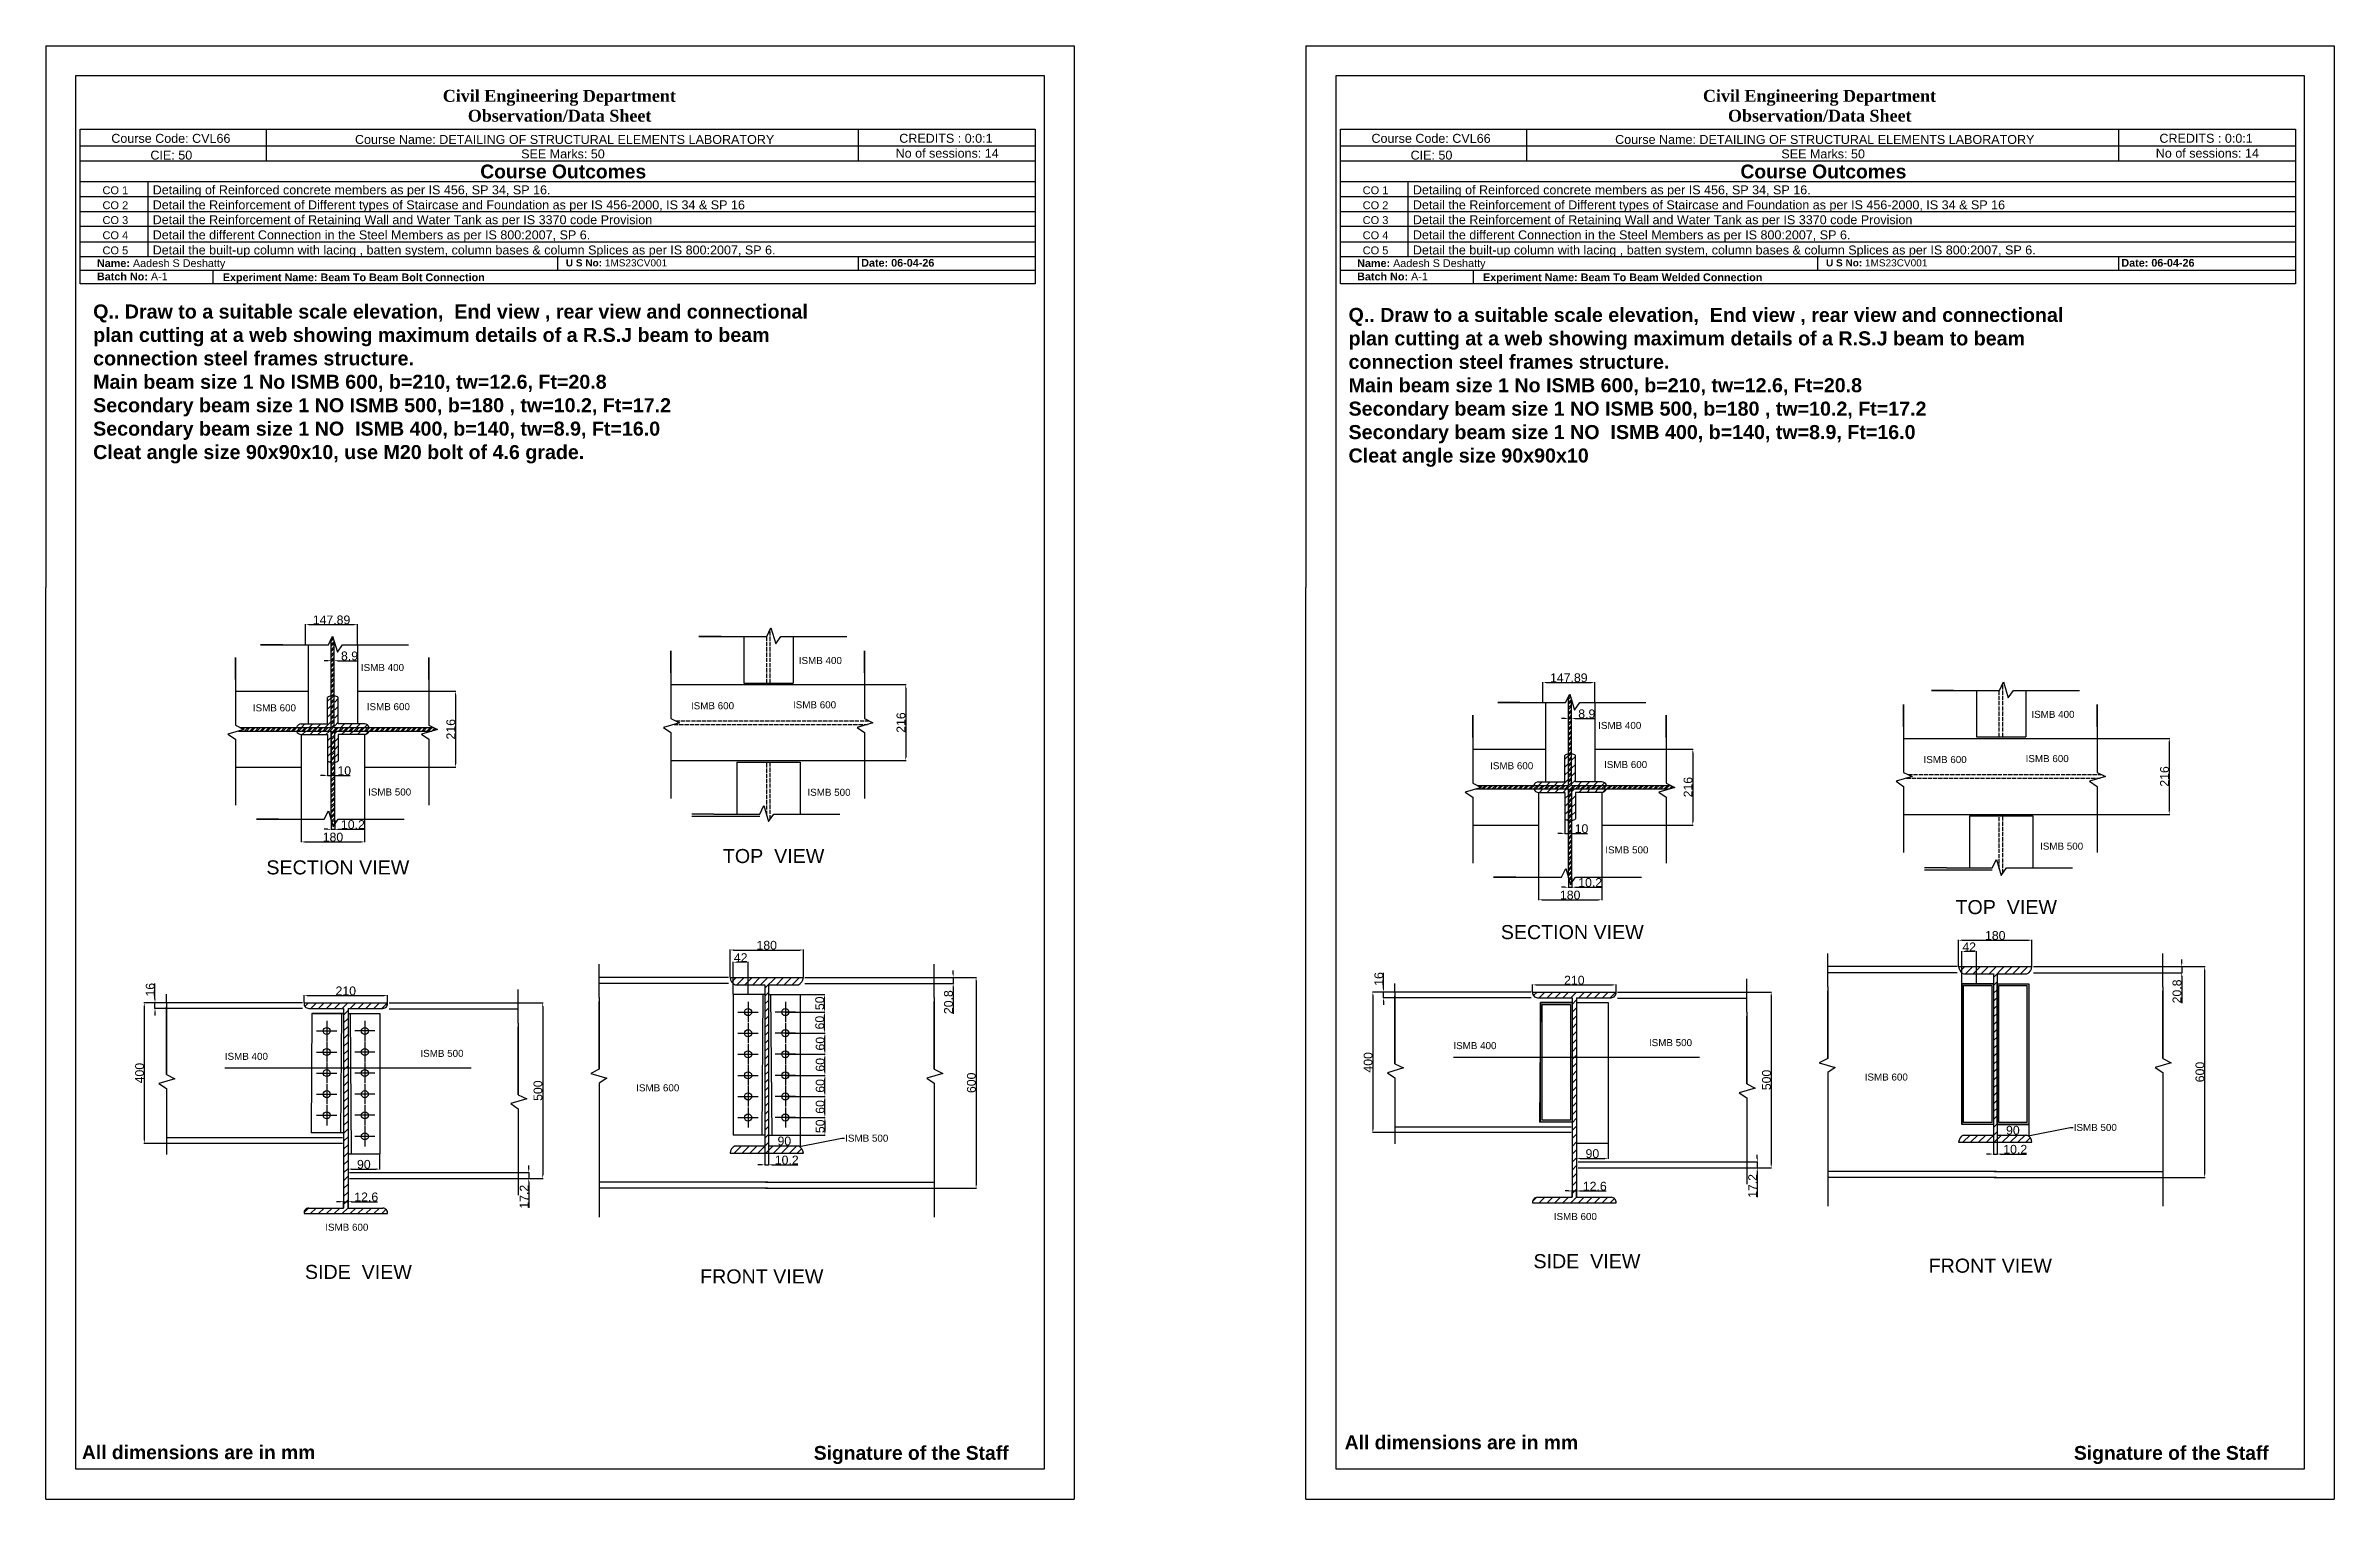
# Model space of a CAD drawing. Header units: millimetres. Extents: x 9543 to 16055, y 15 to 4152.
import ezdxf
from ezdxf import colors
from ezdxf.entities.mleader import LeaderData, LeaderLine
from ezdxf.math import Vec2, Vec3

# ---------------------------------------------------------------- set-up
doc = ezdxf.new("R2010")
doc.units = ezdxf.units.MM
doc.linetypes.add('ACAD_ISO02W100', pattern=[15, 12, -3])
doc.styles.get("Standard").update_dxf_attribs({"font": 'arial.ttf'})
doc.dimstyles.new('ISO-25', dxfattribs={"dimtxt": 25, "dimasz": 10, "dimexe": 1.25, "dimexo": 0.625, "dimtad": 1, "dimdsep": 46, "dimtxsty": 'Standard', "dimcen": 2.5, "dimadec": 0, "dimazin": 0, "dimtfac": 1, "dimtmove": 0, "dimatfit": 3, "dimfxl": 1, "dimarcsym": 0})
pattern_1 = [(45, (10996.696, 307.813), (-11.22532, 11.22532), [])]

msp = doc.modelspace()

# ---------------------------------------------------------------- texts
at = {"attachment_point": 1}
for s, width, gutter_width, heights, insert, char_height in [('\\pxqc;{\\fBookman Old Style|b0|i0|c0|p18;\\H1.16667x;         \\fBookman Old Style|b1|i0|c0|p18;\\H1.14285x;       Civil Engineering Department\\P               Observation/Data Sheet}', 1292.21538, 127.225, [0], (10263.008, 4026.346), 25.445043), ('\\pxqc;{\\fBookman Old Style|b0|i0|c0|p18;\\H1.16667x;         \\fBookman Old Style|b1|i0|c0|p18;\\H1.14285x;       Civil Engineering Department\\P               Observation/Data Sheet}', 1292.21538, 127.225, [0], (13848.889, 4026.346), 25.445043), ('Course Code: CVL66', 1195.39826, 127.662, [0], (9729.575, 3901.167), 25.53247), ('CIE: 50', 1195.39826, 127.662, [0], (9840.867, 3853.452), 25.5325), ('Course Name: DETAILING OF STRUCTURAL ELEMENTS LABORATORY', 1195.39826, 127.662, [0], (10422.972, 3898.037), 25.53247), ('SEE Marks: 50', 1195.39826, 127.662, [0], (10895.917, 3857.012), 25.53247), ('No of sessions: 14', 1195.39826, 127.662, [0], (11961.398, 3858.941), 25.53247), ('CREDITS : 0:0:1', 1195.39826, 127.662, [0], (11971.72, 3901.33), 25.53247), ('Course Code: CVL66', 1195.39826, 127.662, [0], (13315.456, 3901.167), 25.53247), ('CIE: 50', 1195.39826, 127.662, [0], (13426.748, 3853.452), 25.5325), ('Course Name: DETAILING OF STRUCTURAL ELEMENTS LABORATORY', 1195.39826, 127.662, [0], (14008.853, 3898.037), 25.53247), ('SEE Marks: 50', 1195.39826, 127.662, [0], (14481.798, 3857.012), 25.53247), ('No of sessions: 14', 1195.39826, 127.662, [0], (15547.279, 3858.941), 25.53247), ('CREDITS : 0:0:1', 1195.39826, 127.662, [0], (15557.601, 3901.33), 25.53247), ('{\\fArial|b1|i0|c0|p34;Course Outcomes}', 1195.39826, 127.662, [0], (10779.43, 3813.813), 39.24824), ('{\\fArial|b1|i0|c0|p34;Course Outcomes}', 1195.39826, 127.662, [0], (14365.311, 3813.813), 39.24824), ('CO 1', 1050.4106, 112.178, [0], (9704.515, 3751.918), 22.4357), ('Detailing of Reinforced concrete members as per IS 456, SP 34, SP 16.', 1195.39826, 127.662, [0], (9847.368, 3754.636), 25.53247), ('Detail the Reinforcement of Different types of Staircase and Foundation as per IS 456-2000, IS 34 & SP 16', 2065.62101, 127.662, [0], (9847.368, 3711.971), 25.532467), ('CO 1', 1050.4106, 112.178, [0], (13290.396, 3751.918), 22.4357), ('Detailing of Reinforced concrete members as per IS 456, SP 34, SP 16.', 1195.39826, 127.662, [0], (13433.249, 3754.636), 25.53247), ('Detail the Reinforcement of Different types of Staircase and Foundation as per IS 456-2000, IS 34 & SP 16', 2065.62101, 127.662, [0], (13433.249, 3711.971), 25.532467), ('CO 2', 1050.4106, 112.178, [0], (9704.515, 3709.253), 22.4357), ('CO 3', 1050.4106, 112.178, [0], (9704.515, 3666.937), 22.4357), ('Detail the Reinforcement of Retaining Wall and Water Tank as per IS 3370 code Provision', 1800.33371, 127.662, [0], (9847.368, 3669.655), 25.53247), ('CO 2', 1050.4106, 112.178, [0], (13290.396, 3709.253), 22.4357), ('CO 3', 1050.4106, 112.178, [0], (13290.396, 3666.937), 22.4357), ('Detail the Reinforcement of Retaining Wall and Water Tank as per IS 3370 code Provision', 1800.33371, 127.662, [0], (13433.249, 3669.655), 25.53247), ('CO 4', 1050.4106, 112.178, [0], (9704.515, 3623.856), 22.4357), ('Detail the different Connection in the Steel Members as per IS 800:2007, SP 6.', 1573.2317, 127.662, [0], (9847.368, 3626.574), 25.53247), ('Detail the built-up column with lacing , batten system, column bases & column Splices as per IS 800:2007, SP 6.', 2119.88432, 127.662, [0], (9847.368, 3583.52), 25.532467), ('CO 4', 1050.4106, 112.178, [0], (13290.396, 3623.856), 22.4357), ('Detail the different Connection in the Steel Members as per IS 800:2007, SP 6.', 1573.2317, 127.662, [0], (13433.249, 3626.574), 25.53247), ('Detail the built-up column with lacing , batten system, column bases & column Splices as per IS 800:2007, SP 6.', 2119.88432, 127.662, [0], (13433.249, 3583.52), 25.532467), ('{\\fArial|b1|i0|c0|p34;Name: }Aadesh S Deshatty', 1195.39826, 127.662, [0], (9688.736, 3544.24), 21.97902), ('CO 5', 1050.4106, 112.178, [0], (9704.515, 3580.802), 22.4357), ('{\\fArial|b1|i0|c0|p34;U S No: }1MS23CV001', 1195.39826, 127.662, [0], (11022.989, 3544.323), 20.40909), ('{\\fArial|b1|i0|c0|p34;Date: 06-04-26}', 1195.39826, 127.662, [0], (11863.433, 3545.2), 21.97902), ('{\\fArial|b1|i0|c0|p34;Name: }Aadesh S Deshatty', 1195.39826, 127.662, [0], (13274.617, 3544.24), 21.97902), ('CO 5', 1050.4106, 112.178, [0], (13290.396, 3580.802), 22.4357), ('{\\fArial|b1|i0|c0|p34;U S No: }1MS23CV001', 1195.39826, 127.662, [0], (14608.87, 3544.323), 20.40909), ('{\\fArial|b1|i0|c0|p34;Date: 06-04-26}', 1195.39826, 127.662, [0], (15449.314, 3545.2), 21.97902), ('{\\fArial|b1|i0|c0|p34;Batch No: }A-1', 1195.39826, 127.662, [0], (9688.736, 3506.326), 21.97902), ('{\\fArial|b1|i0|c0|p34;Experiment Name: Beam To Beam Bolt Connection}', 1195.39826, 127.662, [0], (10046.834, 3503.957), 21.97902), ('{\\fArial|b1|i0|c0|p34;Batch No: }A-1', 1195.39826, 127.662, [0], (13274.617, 3506.326), 21.97902), ('{\\fArial|b1|i0|c0|p34;Experiment Name: Beam To Beam Welded Connection}', 1195.39826, 127.662, [0], (13632.716, 3503.957), 21.97902), ('{\\fArial|b1|i0|c0|p34;Q.. Draw to a suitable scale elevation,  End view , rear view and connectional \\Pplan cutting at a web showing maximum details of a R.S.J beam to beam \\Pconnection steel frames structure.\\PMain beam size 1 No ISMB 600, b=210, tw=12.6, Ft=20.8\\PSecondary beam size 1 NO ISMB 500, b=180 , tw=10.2, Ft=17.2\\PSecondary beam size 1 NO  ISMB 400, b=140, tw=8.9, Ft=16.0\\PCleat angle size 90x90x10, use M20 bolt of 4.6 grade.}', 2626.95203, 127.662, [574.812], (9677.932, 3415.688), 40), ('{\\fArial|b1|i0|c0|p34;Q.. Draw to a suitable scale elevation,  End view , rear view and connectional \\Pplan cutting at a web showing maximum details of a R.S.J beam to beam \\Pconnection steel frames structure.\\PMain beam size 1 No ISMB 600, b=210, tw=12.6, Ft=20.8\\PSecondary beam size 1 NO ISMB 500, b=180 , tw=10.2, Ft=17.2\\PSecondary beam size 1 NO  ISMB 400, b=140, tw=8.9, Ft=16.0\\PCleat angle size 90x90x10}', 2626.95203, 127.662, [574.812], (13250.269, 3405.934), 40), ('ISMB 400', 259.0119, 12.5, [0], (11685.834, 2412.446), 20), ('ISMB 400', 259.0119, 12.5, [0], (10439.881, 2392.458), 20), ('ISMB 600', 259.0119, 12.5, [0], (10456.592, 2281.029), 20), ('ISMB 600', 259.0119, 12.5, [0], (11379.037, 2283.739), 20), ('ISMB 600', 259.0119, 12.5, [0], (11669.398, 2286.477), 20), ('ISMB 600', 259.0119, 12.5, [0], (10132.409, 2277.688), 20), ('ISMB 400', 259.0119, 12.5, [0], (13960.592, 2227.683), 20), ('ISMB 400', 259.0119, 12.5, [0], (15193.322, 2259.154), 20), ('ISMB 600', 259.0119, 12.5, [0], (13653.12, 2112.913), 20), ('ISMB 600', 259.0119, 12.5, [0], (13977.303, 2116.254), 20), ('ISMB 600', 259.0119, 12.5, [0], (14886.526, 2130.447), 20), ('ISMB 600', 259.0119, 12.5, [0], (15176.887, 2133.185), 20), ('ISMB 500', 259.0119, 12.5, [0], (10460.217, 2038.188), 20), ('ISMB 500', 259.0119, 12.5, [0], (11710.487, 2037.279), 20), ('SECTION VIEW', 461.5156, 12.5, [0], (10170.837, 1833.677), 40), ('TOP  VIEW', 461.5156, 12.5, [0], (11469.823, 1865.989), 40), ('ISMB 500', 259.0119, 12.5, [0], (13980.928, 1873.413), 20), ('ISMB 500', 259.0119, 12.5, [0], (15217.976, 1883.987), 20), ('TOP  VIEW', 461.5156, 12.5, [0], (14977.312, 1720.596), 40), ('SECTION VIEW', 461.5156, 12.5, [0], (13683.491, 1649.442), 40), ('ISMB 400', 259.0119, 12.5, [0], (13548.484, 1316.422), 20), ('ISMB 500', 259.0119, 12.5, [0], (14105.051, 1324.891), 20), ('ISMB 400', 259.0119, 12.5, [0], (10052.638, 1285.852), 20), ('ISMB 500', 259.0119, 12.5, [0], (10609.205, 1294.32), 20), ('ISMB 600', 259.0119, 12.5, [0], (11223.204, 1196.423), 20), ('ISMB 600', 259.0119, 12.5, [0], (14719.05, 1226.994), 20), ('ISMB 600', 259.0119, 12.5, [0], (10338.416, 799.525), 20), ('ISMB 600', 259.0119, 12.5, [0], (13834.262, 830.096), 20), ('SIDE  VIEW', 461.5156, 12.5, [0], (10280.571, 682.336), 40), ('FRONT VIEW', 461.5156, 12.5, [0], (11405.084, 669.609), 40), ('SIDE  VIEW', 461.5156, 12.5, [0], (13776.417, 712.907), 40), ('FRONT VIEW', 461.5156, 12.5, [0], (14900.93, 700.18), 40), ('{\\fArial|b1|i0|c0|p34;All dimensions are in mm}', 1195.39826, 127.662, [0], (13239.269, 197.084), 39.24824), ('{\\fArial|b1|i0|c0|p34;All dimensions are in mm}', 1195.39826, 127.662, [0], (9645.948, 168.785), 39.24824), ('{\\fArial|b1|i0|c0|p34;Signature of the Staff}', 1195.39826, 127.662, [0], (11728.517, 166.95), 39.24824), ('{\\fArial|b1|i0|c0|p34;Signature of the Staff}', 1195.39826, 127.662, [0], (15314.398, 166.95), 39.24824)]:
    msp.add_mtext_dynamic_manual_height_columns(s, width=width, gutter_width=gutter_width, heights=heights, dxfattribs=dict(at, insert=insert, char_height=char_height))

# ---------------------------------------------------------------- blocks, each defined once
blk = doc.blocks.new('*D4')
at = {"color": 0, "lineweight": -2, "transparency": 16777216}
for p, q in [((10282.3, 2447.9), (10282.3, 2505.7)), ((10292.3, 2504.5), (10420.2, 2504.5)), ((10430.2, 2447.9), (10430.2, 2505.7))]:
    blk.add_line(p, q, dxfattribs=at)
at = {"color": 0, "transparency": 16777216}
for points in [[(10292.3, 2506.1), (10292.3, 2502.8), (10282.3, 2504.5)], [(10420.2, 2506.1), (10420.2, 2502.8), (10430.2, 2504.5)]]:
    blk.add_solid(points, dxfattribs=at)
at = {"layer": 'Defpoints', "color": 0, "transparency": 16777216}
for p in [(10430.2, 2504.5), (10282.3, 2447.3), (10430.2, 2447.3)]:
    blk.add_point(p, dxfattribs=at)
at = {"color": 0, "transparency": 16777216, "insert": (10356.2, 2517.8), "char_height": 25, "attachment_point": 5}
blk.add_mtext('147.89', dxfattribs=at)
blk = doc.blocks.new('*D5')
at = {"color": 0, "lineweight": -2, "transparency": 16777216}
for p, q in [((10345.1, 2401.9), (10335.1, 2401.9)), ((10355.1, 2402.5), (10355.1, 2403.1)), ((10355.1, 2401.9), (10364, 2401.9)), ((10364, 2402.5), (10364, 2403.1)), ((10374, 2401.9), (10430.8, 2401.9))]:
    blk.add_line(p, q, dxfattribs=at)
at = {"color": 0, "transparency": 16777216}
for points in [[(10345.1, 2403.5), (10345.1, 2400.2), (10355.1, 2401.9)], [(10374, 2403.5), (10374, 2400.2), (10364, 2401.9)]]:
    blk.add_solid(points, dxfattribs=at)
at = {"layer": 'Defpoints', "color": 0, "transparency": 16777216}
for p in [(10355.1, 2401.9), (10364, 2401.9), (10364, 2401.9)]:
    blk.add_point(p, dxfattribs=at)
at = {"color": 0, "transparency": 16777216, "insert": (10407.4, 2415.3), "char_height": 25, "attachment_point": 5}
blk.add_mtext('8.9', dxfattribs=at)
blk = doc.blocks.new('*D6')
at = {"color": 0, "lineweight": -2, "transparency": 16777216}
for p, q in [((10634.1, 2314.8), (10710.3, 2314.8)), ((10709.1, 2304.8), (10709.1, 2108.8)), ((10634.1, 2098.8), (10710.3, 2098.8))]:
    blk.add_line(p, q, dxfattribs=at)
at = {"color": 0, "transparency": 16777216}
for points in [[(10707.4, 2304.8), (10710.7, 2304.8), (10709.1, 2314.8)], [(10707.4, 2108.8), (10710.7, 2108.8), (10709.1, 2098.8)]]:
    blk.add_solid(points, dxfattribs=at)
at = {"layer": 'Defpoints', "color": 0, "transparency": 16777216}
for p in [(10633.4, 2314.8), (10633.4, 2098.8), (10709.1, 2098.8)]:
    blk.add_point(p, dxfattribs=at)
at = {"color": 0, "transparency": 16777216, "insert": (10695.7, 2206.8), "char_height": 25, "attachment_point": 5, "rotation": 90}
blk.add_mtext('216', dxfattribs=at)
blk = doc.blocks.new('*D7')
at = {"color": 0, "lineweight": -2, "transparency": 16777216}
for p, q in [((10345.1, 2116.1), (10345.1, 2073.8)), ((10355.1, 2116.1), (10355.1, 2073.8)), ((10335.1, 2075.1), (10325.1, 2075.1)), ((10345.1, 2075.1), (10355.1, 2075.1)), ((10365.1, 2075.1), (10409.7, 2075.1))]:
    blk.add_line(p, q, dxfattribs=at)
at = {"color": 0, "transparency": 16777216}
for points in [[(10335.1, 2076.7), (10335.1, 2073.4), (10345.1, 2075.1)], [(10365.1, 2076.7), (10365.1, 2073.4), (10355.1, 2075.1)]]:
    blk.add_solid(points, dxfattribs=at)
at = {"layer": 'Defpoints', "color": 0, "transparency": 16777216}
for p in [(10345.1, 2116.8), (10355.1, 2116.8), (10355.1, 2075.1)]:
    blk.add_point(p, dxfattribs=at)
at = {"color": 0, "transparency": 16777216, "insert": (10392.4, 2088.5), "char_height": 25, "attachment_point": 5}
blk.add_mtext('10', dxfattribs=at)
blk = doc.blocks.new('*D8')
at = {"color": 0, "lineweight": -2, "transparency": 16777216}
for p, q in [((10345.1, 1922), (10335.1, 1922)), ((10355.1, 1947.8), (10355.1, 1920.7)), ((10355.1, 1922), (10365.3, 1922)), ((10365.3, 1947.8), (10365.3, 1920.7)), ((10375.3, 1922), (10448.9, 1922))]:
    blk.add_line(p, q, dxfattribs=at)
at = {"color": 0, "transparency": 16777216}
for points in [[(10345.1, 1923.6), (10345.1, 1920.3), (10355.1, 1922)], [(10375.3, 1923.6), (10375.3, 1920.3), (10365.3, 1922)]]:
    blk.add_solid(points, dxfattribs=at)
at = {"layer": 'Defpoints', "color": 0, "transparency": 16777216}
for p in [(10355.1, 1948.5), (10365.3, 1948.5), (10365.3, 1922)]:
    blk.add_point(p, dxfattribs=at)
at = {"color": 0, "transparency": 16777216, "insert": (10417.1, 1935.3), "char_height": 25, "attachment_point": 5}
blk.add_mtext('10.2', dxfattribs=at)
blk = doc.blocks.new('*D9')
at = {"color": 0, "lineweight": -2, "transparency": 16777216}
for p, q in [((10270.2, 1950.1), (10270.2, 1885)), ((10450.2, 1950.1), (10450.2, 1885)), ((10280.2, 1886.2), (10440.2, 1886.2))]:
    blk.add_line(p, q, dxfattribs=at)
at = {"color": 0, "transparency": 16777216}
for points in [[(10280.2, 1887.9), (10280.2, 1884.5), (10270.2, 1886.2)], [(10440.2, 1887.9), (10440.2, 1884.5), (10450.2, 1886.2)]]:
    blk.add_solid(points, dxfattribs=at)
at = {"layer": 'Defpoints', "color": 0, "transparency": 16777216}
for p in [(10270.2, 1950.7), (10450.2, 1950.7), (10450.2, 1886.2)]:
    blk.add_point(p, dxfattribs=at)
at = {"color": 0, "transparency": 16777216, "insert": (10360.2, 1899.6), "char_height": 25, "attachment_point": 5}
blk.add_mtext('180', dxfattribs=at)
blk = doc.blocks.new('*D10')
at = {"color": 0, "lineweight": -2, "transparency": 16777216}
for p, q in [((10278.2, 1428.8), (10278.2, 1449.8)), ((10288.2, 1448.6), (10505.5, 1448.6)), ((10515.5, 1428.8), (10515.5, 1449.8))]:
    blk.add_line(p, q, dxfattribs=at)
at = {"color": 0, "transparency": 16777216}
for points in [[(10288.2, 1450.3), (10288.2, 1446.9), (10278.2, 1448.6)], [(10505.5, 1450.3), (10505.5, 1446.9), (10515.5, 1448.6)]]:
    blk.add_solid(points, dxfattribs=at)
at = {"layer": 'Defpoints', "color": 0, "transparency": 16777216}
for p in [(10515.5, 1448.6), (10278.2, 1428.2), (10515.5, 1428.2)]:
    blk.add_point(p, dxfattribs=at)
at = {"color": 0, "transparency": 16777216, "insert": (10396.8, 1462), "char_height": 25, "attachment_point": 5}
blk.add_mtext('210', dxfattribs=at)
blk = doc.blocks.new('*D11')
at = {"color": 0, "lineweight": -2, "transparency": 16777216}
for p, q in [((9885.6, 1428.2), (9822.3, 1428.2)), ((9823.5, 1418.2), (9823.5, 1038.2)), ((9885.6, 1028.2), (9822.3, 1028.2))]:
    blk.add_line(p, q, dxfattribs=at)
at = {"color": 0, "transparency": 16777216}
for points in [[(9821.9, 1418.2), (9825.2, 1418.2), (9823.5, 1428.2)], [(9821.9, 1038.2), (9825.2, 1038.2), (9823.5, 1028.2)]]:
    blk.add_solid(points, dxfattribs=at)
at = {"layer": 'Defpoints', "color": 0, "transparency": 16777216}
for p in [(9886.2, 1428.2), (9823.5, 1028.2), (9886.2, 1028.2)]:
    blk.add_point(p, dxfattribs=at)
at = {"color": 0, "transparency": 16777216, "insert": (9810.1, 1228.2), "char_height": 25, "attachment_point": 5, "rotation": 90}
blk.add_mtext('400', dxfattribs=at)
blk = doc.blocks.new('*D12')
at = {"color": 0, "lineweight": -2, "transparency": 16777216}
for p, q in [((9853.9, 1438.2), (9853.9, 1482.9)), ((9885.6, 1428.2), (9852.7, 1428.2)), ((9885.6, 1412.2), (9852.7, 1412.2)), ((9853.9, 1412.2), (9853.9, 1428.2)), ((9853.9, 1402.2), (9853.9, 1392.2))]:
    blk.add_line(p, q, dxfattribs=at)
at = {"color": 0, "transparency": 16777216}
for points in [[(9852.3, 1438.2), (9855.6, 1438.2), (9853.9, 1428.2)], [(9852.3, 1402.2), (9855.6, 1402.2), (9853.9, 1412.2)]]:
    blk.add_solid(points, dxfattribs=at)
at = {"layer": 'Defpoints', "color": 0, "transparency": 16777216}
for p in [(9853.9, 1428.2), (9886.2, 1428.2), (9886.2, 1412.2)]:
    blk.add_point(p, dxfattribs=at)
at = {"color": 0, "transparency": 16777216, "insert": (9840.5, 1465.5), "char_height": 25, "attachment_point": 5, "rotation": 90}
blk.add_mtext('16', dxfattribs=at)
blk = doc.blocks.new('*D13')
at = {"color": 0, "lineweight": -2, "transparency": 16777216}
for p, q in [((10403.1, 997.6), (10403.1, 953.7)), ((10493.2, 997.6), (10493.2, 953.7)), ((10413.1, 955), (10483.2, 955))]:
    blk.add_line(p, q, dxfattribs=at)
at = {"color": 0, "transparency": 16777216}
for points in [[(10413.1, 956.7), (10413.1, 953.3), (10403.1, 955)], [(10483.2, 956.7), (10483.2, 953.3), (10493.2, 955)]]:
    blk.add_solid(points, dxfattribs=at)
at = {"layer": 'Defpoints', "color": 0, "transparency": 16777216}
for p in [(10403.1, 998.2), (10493.2, 998.2), (10493.2, 955)]:
    blk.add_point(p, dxfattribs=at)
at = {"color": 0, "transparency": 16777216, "insert": (10448.2, 968.4), "char_height": 25, "attachment_point": 5}
blk.add_mtext('90', dxfattribs=at)
blk = doc.blocks.new('*D14')
at = {"color": 0, "lineweight": -2, "transparency": 16777216}
for p, q in [((10380.5, 862.2), (10370.5, 862.2)), ((10390.5, 844.8), (10390.5, 863.5)), ((10390.5, 862.2), (10403.1, 862.2)), ((10403.1, 844.8), (10403.1, 863.5)), ((10413.1, 862.2), (10486.9, 862.2))]:
    blk.add_line(p, q, dxfattribs=at)
at = {"color": 0, "transparency": 16777216}
for points in [[(10380.5, 863.9), (10380.5, 860.6), (10390.5, 862.2)], [(10413.1, 863.9), (10413.1, 860.6), (10403.1, 862.2)]]:
    blk.add_solid(points, dxfattribs=at)
at = {"layer": 'Defpoints', "color": 0, "transparency": 16777216}
for p in [(10403.1, 862.2), (10390.5, 844.2), (10403.1, 844.2)]:
    blk.add_point(p, dxfattribs=at)
at = {"color": 0, "transparency": 16777216, "insert": (10455, 875.6), "char_height": 25, "attachment_point": 5}
blk.add_mtext('12.6', dxfattribs=at)
blk = doc.blocks.new('*D15')
at = {"color": 0, "lineweight": -2, "transparency": 16777216}
for p, q in [((10888.3, 945.4), (10918.7, 945.4)), ((10888.3, 928.2), (10918.7, 928.2)), ((10917.5, 955.4), (10917.5, 965.4)), ((10917.5, 945.4), (10917.5, 928.2)), ((10917.5, 918.2), (10917.5, 844.6))]:
    blk.add_line(p, q, dxfattribs=at)
at = {"color": 0, "transparency": 16777216}
for points in [[(10915.8, 955.4), (10919.1, 955.4), (10917.5, 945.4)], [(10915.8, 918.2), (10919.1, 918.2), (10917.5, 928.2)]]:
    blk.add_solid(points, dxfattribs=at)
at = {"layer": 'Defpoints', "color": 0, "transparency": 16777216}
for p in [(10887.7, 945.4), (10887.7, 928.2), (10917.5, 928.2)]:
    blk.add_point(p, dxfattribs=at)
at = {"color": 0, "transparency": 16777216, "insert": (10904.3, 876.4), "char_height": 25, "attachment_point": 5, "rotation": 90}
blk.add_mtext('17.2', dxfattribs=at)
blk = doc.blocks.new('*D16')
at = {"color": 0, "lineweight": -2, "transparency": 16777216}
for p, q in [((10888.3, 1428.2), (10958.3, 1428.2)), ((10957.1, 1418.2), (10957.1, 938.2)), ((10888.3, 928.2), (10958.3, 928.2))]:
    blk.add_line(p, q, dxfattribs=at)
at = {"color": 0, "transparency": 16777216}
for points in [[(10955.4, 1418.2), (10958.7, 1418.2), (10957.1, 1428.2)], [(10955.4, 938.2), (10958.7, 938.2), (10957.1, 928.2)]]:
    blk.add_solid(points, dxfattribs=at)
at = {"layer": 'Defpoints', "color": 0, "transparency": 16777216}
for p in [(10887.7, 1428.2), (10887.7, 928.2), (10957.1, 928.2)]:
    blk.add_point(p, dxfattribs=at)
at = {"color": 0, "transparency": 16777216, "insert": (10943.7, 1178.2), "char_height": 25, "attachment_point": 5, "rotation": 90}
blk.add_mtext('500', dxfattribs=at)
blk = doc.blocks.new('*D18')
at = {"color": 0, "lineweight": -2, "transparency": 16777216}
for p, q in [((12071.8, 1500.6), (12126.4, 1500.6)), ((12125.2, 1510.6), (12125.2, 1520.6)), ((12125.2, 1500.6), (12125.2, 1483.4)), ((12071.8, 1483.4), (12126.4, 1483.4)), ((12125.2, 1473.4), (12125.2, 1396.7))]:
    blk.add_line(p, q, dxfattribs=at)
at = {"color": 0, "transparency": 16777216}
for points in [[(12123.5, 1510.6), (12126.8, 1510.6), (12125.2, 1500.6)], [(12123.5, 1473.4), (12126.8, 1473.4), (12125.2, 1483.4)]]:
    blk.add_solid(points, dxfattribs=at)
at = {"layer": 'Defpoints', "color": 0, "transparency": 16777216}
for p in [(12071.2, 1500.6), (12071.2, 1483.4), (12125.2, 1483.4)]:
    blk.add_point(p, dxfattribs=at)
at = {"color": 0, "transparency": 16777216, "insert": (12111.8, 1430.1), "char_height": 25, "attachment_point": 5, "rotation": 90}
blk.add_mtext('20.8', dxfattribs=at)
blk = doc.blocks.new('*D19')
at = {"color": 0, "lineweight": -2, "transparency": 16777216}
for p, q in [((12071.8, 1500.6), (12191.7, 1500.6)), ((12190.4, 1490.6), (12190.4, 910.6)), ((12071.8, 900.6), (12191.7, 900.6))]:
    blk.add_line(p, q, dxfattribs=at)
at = {"color": 0, "transparency": 16777216}
for points in [[(12188.7, 1490.6), (12192.1, 1490.6), (12190.4, 1500.6)], [(12188.7, 910.6), (12192.1, 910.6), (12190.4, 900.6)]]:
    blk.add_solid(points, dxfattribs=at)
at = {"layer": 'Defpoints', "color": 0, "transparency": 16777216}
for p in [(12071.2, 1500.6), (12071.2, 900.6), (12190.4, 900.6)]:
    blk.add_point(p, dxfattribs=at)
at = {"color": 0, "transparency": 16777216, "insert": (12177, 1200.6), "char_height": 25, "attachment_point": 5, "rotation": 90}
blk.add_mtext('600', dxfattribs=at)
blk = doc.blocks.new('*D20')
at = {"color": 0, "lineweight": -2, "transparency": 16777216}
for p, q in [((11499.4, 1452.4), (11499.4, 1544.9)), ((11531.6, 1543.6), (11509.4, 1543.6)), ((11541.6, 1452.4), (11541.6, 1544.9))]:
    blk.add_line(p, q, dxfattribs=at)
at = {"color": 0, "transparency": 16777216}
for points in [[(11509.4, 1545.3), (11509.4, 1542), (11499.4, 1543.6)], [(11531.6, 1545.3), (11531.6, 1542), (11541.6, 1543.6)]]:
    blk.add_solid(points, dxfattribs=at)
at = {"layer": 'Defpoints', "color": 0, "transparency": 16777216}
for p in [(11499.4, 1543.6), (11499.4, 1451.8), (11541.6, 1451.8)]:
    blk.add_point(p, dxfattribs=at)
at = {"color": 0, "transparency": 16777216, "insert": (11520.5, 1556.8), "char_height": 25, "attachment_point": 5}
blk.add_mtext('42', dxfattribs=at)
blk = doc.blocks.new('*D21')
at = {"color": 0, "lineweight": -2, "transparency": 16777216}
for p, q in [((11589.5, 1020.8), (11589.5, 965.9)), ((11599.7, 1020.8), (11599.7, 965.9)), ((11579.5, 967.2), (11569.5, 967.2)), ((11589.5, 967.2), (11599.7, 967.2)), ((11609.7, 967.2), (11683.3, 967.2))]:
    blk.add_line(p, q, dxfattribs=at)
at = {"color": 0, "transparency": 16777216}
for points in [[(11579.5, 968.9), (11579.5, 965.5), (11589.5, 967.2)], [(11609.7, 968.9), (11609.7, 965.5), (11599.7, 967.2)]]:
    blk.add_solid(points, dxfattribs=at)
at = {"layer": 'Defpoints', "color": 0, "transparency": 16777216}
for p in [(11589.5, 1021.4), (11599.7, 1021.4), (11599.7, 967.2)]:
    blk.add_point(p, dxfattribs=at)
at = {"color": 0, "transparency": 16777216, "insert": (11651.5, 980.6), "char_height": 25, "attachment_point": 5}
blk.add_mtext('10.2', dxfattribs=at)
blk = doc.blocks.new('*D22')
at = {"color": 0, "lineweight": -2, "transparency": 16777216}
for p, q in [((11599.7, 1051.2), (11599.7, 1020.1)), ((11689.8, 1051.2), (11689.8, 1020.1)), ((11609.7, 1021.4), (11679.8, 1021.4))]:
    blk.add_line(p, q, dxfattribs=at)
at = {"color": 0, "transparency": 16777216}
for points in [[(11609.7, 1023.1), (11609.7, 1019.7), (11599.7, 1021.4)], [(11679.8, 1023.1), (11679.8, 1019.7), (11689.8, 1021.4)]]:
    blk.add_solid(points, dxfattribs=at)
at = {"layer": 'Defpoints', "color": 0, "transparency": 16777216}
for p in [(11599.7, 1051.8), (11689.8, 1051.8), (11689.8, 1021.4)]:
    blk.add_point(p, dxfattribs=at)
at = {"color": 0, "transparency": 16777216, "insert": (11644.7, 1034.8), "char_height": 25, "attachment_point": 5}
blk.add_mtext('90', dxfattribs=at)
blk = doc.blocks.new('*D23')
at = {"color": 0, "lineweight": -2, "transparency": 16777216}
for p, q in [((11645.4, 1451.8), (11760.1, 1451.8)), ((11758.8, 1411.8), (11758.8, 1441.8)), ((11648.2, 1401.8), (11760.1, 1401.8))]:
    blk.add_line(p, q, dxfattribs=at)
at = {"color": 0, "transparency": 16777216}
for points in [[(11757.1, 1441.8), (11760.5, 1441.8), (11758.8, 1451.8)], [(11757.1, 1411.8), (11760.5, 1411.8), (11758.8, 1401.8)]]:
    blk.add_solid(points, dxfattribs=at)
at = {"layer": 'Defpoints', "color": 0, "transparency": 16777216}
for p in [(11644.7, 1451.8), (11758.8, 1451.8), (11647.6, 1401.8)]:
    blk.add_point(p, dxfattribs=at)
at = {"color": 0, "transparency": 16777216, "insert": (11745.4, 1426.8), "char_height": 25, "attachment_point": 5, "rotation": 90}
blk.add_mtext('50', dxfattribs=at)
blk = doc.blocks.new('*D24')
at = {"color": 0, "lineweight": -2, "transparency": 16777216}
for p, q in [((11648.2, 1401.8), (11760.1, 1401.8)), ((11758.8, 1351.8), (11758.8, 1391.8)), ((11648.2, 1341.8), (11760.1, 1341.8))]:
    blk.add_line(p, q, dxfattribs=at)
at = {"color": 0, "transparency": 16777216}
for points in [[(11757.1, 1391.8), (11760.5, 1391.8), (11758.8, 1401.8)], [(11757.1, 1351.8), (11760.5, 1351.8), (11758.8, 1341.8)]]:
    blk.add_solid(points, dxfattribs=at)
at = {"layer": 'Defpoints', "color": 0, "transparency": 16777216}
for p in [(11647.6, 1401.8), (11758.8, 1401.8), (11647.6, 1341.8)]:
    blk.add_point(p, dxfattribs=at)
at = {"color": 0, "transparency": 16777216, "insert": (11745.4, 1371.8), "char_height": 25, "attachment_point": 5, "rotation": 90}
blk.add_mtext('60', dxfattribs=at)
blk = doc.blocks.new('*D25')
at = {"color": 0, "lineweight": -2, "transparency": 16777216}
for p, q in [((11648.2, 1341.8), (11761.3, 1341.8)), ((11760.1, 1291.8), (11760.1, 1331.8)), ((11648.2, 1281.8), (11761.3, 1281.8))]:
    blk.add_line(p, q, dxfattribs=at)
at = {"color": 0, "transparency": 16777216}
for points in [[(11758.4, 1331.8), (11761.7, 1331.8), (11760.1, 1341.8)], [(11758.4, 1291.8), (11761.7, 1291.8), (11760.1, 1281.8)]]:
    blk.add_solid(points, dxfattribs=at)
at = {"layer": 'Defpoints', "color": 0, "transparency": 16777216}
for p in [(11647.6, 1341.8), (11760.1, 1341.8), (11647.6, 1281.8)]:
    blk.add_point(p, dxfattribs=at)
at = {"color": 0, "transparency": 16777216, "insert": (11746.7, 1311.8), "char_height": 25, "attachment_point": 5, "rotation": 90}
blk.add_mtext('60', dxfattribs=at)
blk = doc.blocks.new('*D26')
at = {"color": 0, "lineweight": -2, "transparency": 16777216}
for p, q in [((11648.2, 1281.8), (11761.3, 1281.8)), ((11760.1, 1231.8), (11760.1, 1271.8)), ((11648.2, 1221.8), (11761.3, 1221.8))]:
    blk.add_line(p, q, dxfattribs=at)
at = {"color": 0, "transparency": 16777216}
for points in [[(11758.4, 1271.8), (11761.7, 1271.8), (11760.1, 1281.8)], [(11758.4, 1231.8), (11761.7, 1231.8), (11760.1, 1221.8)]]:
    blk.add_solid(points, dxfattribs=at)
at = {"layer": 'Defpoints', "color": 0, "transparency": 16777216}
for p in [(11647.6, 1281.8), (11760.1, 1281.8), (11647.6, 1221.8)]:
    blk.add_point(p, dxfattribs=at)
at = {"color": 0, "transparency": 16777216, "insert": (11746.7, 1251.8), "char_height": 25, "attachment_point": 5, "rotation": 90}
blk.add_mtext('60', dxfattribs=at)
blk = doc.blocks.new('*D27')
at = {"color": 0, "lineweight": -2, "transparency": 16777216}
for p, q in [((11648.2, 1221.8), (11761.3, 1221.8)), ((11760.1, 1171.8), (11760.1, 1211.8)), ((11648.2, 1161.8), (11761.3, 1161.8))]:
    blk.add_line(p, q, dxfattribs=at)
at = {"color": 0, "transparency": 16777216}
for points in [[(11758.4, 1211.8), (11761.7, 1211.8), (11760.1, 1221.8)], [(11758.4, 1171.8), (11761.7, 1171.8), (11760.1, 1161.8)]]:
    blk.add_solid(points, dxfattribs=at)
at = {"layer": 'Defpoints', "color": 0, "transparency": 16777216}
for p in [(11647.6, 1221.8), (11760.1, 1221.8), (11647.6, 1161.8)]:
    blk.add_point(p, dxfattribs=at)
at = {"color": 0, "transparency": 16777216, "insert": (11746.7, 1191.8), "char_height": 25, "attachment_point": 5, "rotation": 90}
blk.add_mtext('60', dxfattribs=at)
blk = doc.blocks.new('*D28')
at = {"color": 0, "lineweight": -2, "transparency": 16777216}
for p, q in [((11648.2, 1161.8), (11761.3, 1161.8)), ((11760.1, 1111.8), (11760.1, 1151.8)), ((11648.2, 1101.8), (11761.3, 1101.8))]:
    blk.add_line(p, q, dxfattribs=at)
at = {"color": 0, "transparency": 16777216}
for points in [[(11758.4, 1151.8), (11761.7, 1151.8), (11760.1, 1161.8)], [(11758.4, 1111.8), (11761.7, 1111.8), (11760.1, 1101.8)]]:
    blk.add_solid(points, dxfattribs=at)
at = {"layer": 'Defpoints', "color": 0, "transparency": 16777216}
for p in [(11647.6, 1161.8), (11760.1, 1161.8), (11647.6, 1101.8)]:
    blk.add_point(p, dxfattribs=at)
at = {"color": 0, "transparency": 16777216, "insert": (11746.7, 1131.8), "char_height": 25, "attachment_point": 5, "rotation": 90}
blk.add_mtext('60', dxfattribs=at)
blk = doc.blocks.new('*D29')
at = {"color": 0, "lineweight": -2, "transparency": 16777216}
for p, q in [((11645.4, 1051.8), (11761.3, 1051.8)), ((11648.2, 1101.8), (11761.3, 1101.8)), ((11760.1, 1091.8), (11760.1, 1061.8))]:
    blk.add_line(p, q, dxfattribs=at)
at = {"color": 0, "transparency": 16777216}
for points in [[(11758.4, 1091.8), (11761.7, 1091.8), (11760.1, 1101.8)], [(11758.4, 1061.8), (11761.7, 1061.8), (11760.1, 1051.8)]]:
    blk.add_solid(points, dxfattribs=at)
at = {"layer": 'Defpoints', "color": 0, "transparency": 16777216}
for p in [(11644.7, 1051.8), (11647.6, 1101.8), (11760.1, 1051.8)]:
    blk.add_point(p, dxfattribs=at)
at = {"color": 0, "transparency": 16777216, "insert": (11746.7, 1076.8), "char_height": 25, "attachment_point": 5, "rotation": 90}
blk.add_mtext('50', dxfattribs=at)
blk = doc.blocks.new('*D55')
at = {"color": 0, "lineweight": -2, "transparency": 16777216}
for p, q in [((13803, 2283.2), (13803, 2340.9)), ((13813, 2339.7), (13940.9, 2339.7)), ((13950.9, 2283.2), (13950.9, 2340.9))]:
    blk.add_line(p, q, dxfattribs=at)
at = {"color": 0, "transparency": 16777216}
for points in [[(13813, 2341.3), (13813, 2338), (13803, 2339.7)], [(13940.9, 2341.3), (13940.9, 2338), (13950.9, 2339.7)]]:
    blk.add_solid(points, dxfattribs=at)
at = {"layer": 'Defpoints', "color": 0, "transparency": 16777216}
for p in [(13803, 2282.5), (13950.9, 2339.7), (13950.9, 2282.5)]:
    blk.add_point(p, dxfattribs=at)
at = {"color": 0, "transparency": 16777216, "insert": (13877, 2353.1), "char_height": 25, "attachment_point": 5}
blk.add_mtext('147.89', dxfattribs=at)
blk = doc.blocks.new('*D56')
at = {"color": 0, "lineweight": -2, "transparency": 16777216}
for p, q in [((13865.8, 2237.1), (13855.8, 2237.1)), ((13875.8, 2237.7), (13875.8, 2238.4)), ((13875.8, 2237.1), (13884.7, 2237.1)), ((13884.7, 2237.7), (13884.7, 2238.4)), ((13894.7, 2237.1), (13951.6, 2237.1))]:
    blk.add_line(p, q, dxfattribs=at)
at = {"color": 0, "transparency": 16777216}
for points in [[(13865.8, 2238.8), (13865.8, 2235.4), (13875.8, 2237.1)], [(13894.7, 2238.8), (13894.7, 2235.4), (13884.7, 2237.1)]]:
    blk.add_solid(points, dxfattribs=at)
at = {"layer": 'Defpoints', "color": 0, "transparency": 16777216}
for p in [(13875.8, 2237.1), (13884.7, 2237.1), (13884.7, 2237.1)]:
    blk.add_point(p, dxfattribs=at)
at = {"color": 0, "transparency": 16777216, "insert": (13928.1, 2250.5), "char_height": 25, "attachment_point": 5}
blk.add_mtext('8.9', dxfattribs=at)
blk = doc.blocks.new('*D57')
at = {"color": 0, "lineweight": -2, "transparency": 16777216}
for p, q in [((14154.8, 2150), (14231, 2150)), ((14229.8, 2140), (14229.8, 1944)), ((14154.8, 1934), (14231, 1934))]:
    blk.add_line(p, q, dxfattribs=at)
at = {"color": 0, "transparency": 16777216}
for points in [[(14228.1, 2140), (14231.4, 2140), (14229.8, 2150)], [(14228.1, 1944), (14231.4, 1944), (14229.8, 1934)]]:
    blk.add_solid(points, dxfattribs=at)
at = {"layer": 'Defpoints', "color": 0, "transparency": 16777216}
for p in [(14154.2, 2150), (14154.2, 1934), (14229.8, 1934)]:
    blk.add_point(p, dxfattribs=at)
at = {"color": 0, "transparency": 16777216, "insert": (14216.4, 2042), "char_height": 25, "attachment_point": 5, "rotation": 90}
blk.add_mtext('216', dxfattribs=at)
blk = doc.blocks.new('*D58')
at = {"color": 0, "lineweight": -2, "transparency": 16777216}
for p, q in [((13855.8, 1910.3), (13845.8, 1910.3)), ((13865.8, 1951.4), (13865.8, 1909)), ((13865.8, 1910.3), (13875.8, 1910.3)), ((13875.8, 1951.4), (13875.8, 1909)), ((13885.8, 1910.3), (13930.4, 1910.3))]:
    blk.add_line(p, q, dxfattribs=at)
at = {"color": 0, "transparency": 16777216}
for points in [[(13855.8, 1912), (13855.8, 1908.6), (13865.8, 1910.3)], [(13885.8, 1912), (13885.8, 1908.6), (13875.8, 1910.3)]]:
    blk.add_solid(points, dxfattribs=at)
at = {"layer": 'Defpoints', "color": 0, "transparency": 16777216}
for p in [(13865.8, 1952), (13875.8, 1952), (13875.8, 1910.3)]:
    blk.add_point(p, dxfattribs=at)
at = {"color": 0, "transparency": 16777216, "insert": (13913.1, 1923.7), "char_height": 25, "attachment_point": 5}
blk.add_mtext('10', dxfattribs=at)
blk = doc.blocks.new('*D59')
at = {"color": 0, "lineweight": -2, "transparency": 16777216}
for p, q in [((13875.8, 1783.1), (13875.8, 1755.9)), ((13886, 1783.1), (13886, 1755.9)), ((13865.8, 1757.2), (13855.8, 1757.2)), ((13875.8, 1757.2), (13886, 1757.2)), ((13896, 1757.2), (13969.6, 1757.2))]:
    blk.add_line(p, q, dxfattribs=at)
at = {"color": 0, "transparency": 16777216}
for points in [[(13865.8, 1758.8), (13865.8, 1755.5), (13875.8, 1757.2)], [(13896, 1758.8), (13896, 1755.5), (13886, 1757.2)]]:
    blk.add_solid(points, dxfattribs=at)
at = {"layer": 'Defpoints', "color": 0, "transparency": 16777216}
for p in [(13875.8, 1783.7), (13886, 1783.7), (13886, 1757.2)]:
    blk.add_point(p, dxfattribs=at)
at = {"color": 0, "transparency": 16777216, "insert": (13937.8, 1770.6), "char_height": 25, "attachment_point": 5}
blk.add_mtext('10.2', dxfattribs=at)
blk = doc.blocks.new('*D60')
at = {"color": 0, "lineweight": -2, "transparency": 16777216}
for p, q in [((13790.9, 1785.3), (13790.9, 1720.2)), ((13970.9, 1785.3), (13970.9, 1720.2)), ((13800.9, 1721.4), (13960.9, 1721.4))]:
    blk.add_line(p, q, dxfattribs=at)
at = {"color": 0, "transparency": 16777216}
for points in [[(13800.9, 1723.1), (13800.9, 1719.8), (13790.9, 1721.4)], [(13960.9, 1723.1), (13960.9, 1719.8), (13970.9, 1721.4)]]:
    blk.add_solid(points, dxfattribs=at)
at = {"layer": 'Defpoints', "color": 0, "transparency": 16777216}
for p in [(13790.9, 1785.9), (13970.9, 1785.9), (13970.9, 1721.4)]:
    blk.add_point(p, dxfattribs=at)
at = {"color": 0, "transparency": 16777216, "insert": (13880.9, 1734.8), "char_height": 25, "attachment_point": 5}
blk.add_mtext('180', dxfattribs=at)
blk = doc.blocks.new('*D61')
at = {"color": 0, "lineweight": -2, "transparency": 16777216}
for p, q in [((13774, 1459.4), (13774, 1480.4)), ((13784, 1479.2), (14001.3, 1479.2)), ((14011.3, 1459.4), (14011.3, 1480.4))]:
    blk.add_line(p, q, dxfattribs=at)
at = {"color": 0, "transparency": 16777216}
for points in [[(13784, 1480.8), (13784, 1477.5), (13774, 1479.2)], [(14001.3, 1480.8), (14001.3, 1477.5), (14011.3, 1479.2)]]:
    blk.add_solid(points, dxfattribs=at)
at = {"layer": 'Defpoints', "color": 0, "transparency": 16777216}
for p in [(13774, 1458.7), (14011.3, 1479.2), (14011.3, 1458.7)]:
    blk.add_point(p, dxfattribs=at)
at = {"color": 0, "transparency": 16777216, "insert": (13892.7, 1492.5), "char_height": 25, "attachment_point": 5}
blk.add_mtext('210', dxfattribs=at)
blk = doc.blocks.new('*D62')
at = {"color": 0, "lineweight": -2, "transparency": 16777216}
for p, q in [((13381.4, 1458.7), (13318.1, 1458.7)), ((13319.4, 1448.7), (13319.4, 1068.7)), ((13381.4, 1058.7), (13318.1, 1058.7))]:
    blk.add_line(p, q, dxfattribs=at)
at = {"color": 0, "transparency": 16777216}
for points in [[(13317.7, 1448.7), (13321, 1448.7), (13319.4, 1458.7)], [(13317.7, 1068.7), (13321, 1068.7), (13319.4, 1058.7)]]:
    blk.add_solid(points, dxfattribs=at)
at = {"layer": 'Defpoints', "color": 0, "transparency": 16777216}
for p in [(13382.1, 1458.7), (13319.4, 1058.7), (13382.1, 1058.7)]:
    blk.add_point(p, dxfattribs=at)
at = {"color": 0, "transparency": 16777216, "insert": (13306, 1258.7), "char_height": 25, "attachment_point": 5, "rotation": 90}
blk.add_mtext('400', dxfattribs=at)
blk = doc.blocks.new('*D63')
at = {"color": 0, "lineweight": -2, "transparency": 16777216}
for p, q in [((13349.8, 1468.7), (13349.8, 1513.4)), ((13381.4, 1458.7), (13348.5, 1458.7)), ((13381.4, 1442.7), (13348.5, 1442.7)), ((13349.8, 1442.7), (13349.8, 1458.7)), ((13349.8, 1432.7), (13349.8, 1422.7))]:
    blk.add_line(p, q, dxfattribs=at)
at = {"color": 0, "transparency": 16777216}
for points in [[(13348.1, 1468.7), (13351.4, 1468.7), (13349.8, 1458.7)], [(13348.1, 1432.7), (13351.4, 1432.7), (13349.8, 1442.7)]]:
    blk.add_solid(points, dxfattribs=at)
at = {"layer": 'Defpoints', "color": 0, "transparency": 16777216}
for p in [(13349.8, 1458.7), (13382.1, 1458.7), (13382.1, 1442.7)]:
    blk.add_point(p, dxfattribs=at)
at = {"color": 0, "transparency": 16777216, "insert": (13336.4, 1496.1), "char_height": 25, "attachment_point": 5, "rotation": 90}
blk.add_mtext('16', dxfattribs=at)
blk = doc.blocks.new('*D64')
at = {"color": 0, "lineweight": -2, "transparency": 16777216}
for p, q in [((13899, 1028.2), (13899, 984.3)), ((13909, 985.6), (13979.1, 985.6)), ((13989.1, 1028.2), (13989.1, 984.3))]:
    blk.add_line(p, q, dxfattribs=at)
at = {"color": 0, "transparency": 16777216}
for points in [[(13909, 987.2), (13909, 983.9), (13899, 985.6)], [(13979.1, 987.2), (13979.1, 983.9), (13989.1, 985.6)]]:
    blk.add_solid(points, dxfattribs=at)
at = {"layer": 'Defpoints', "color": 0, "transparency": 16777216}
for p in [(13899, 1028.8), (13989.1, 1028.8), (13989.1, 985.6)]:
    blk.add_point(p, dxfattribs=at)
at = {"color": 0, "transparency": 16777216, "insert": (13944, 998.9), "char_height": 25, "attachment_point": 5}
blk.add_mtext('90', dxfattribs=at)
blk = doc.blocks.new('*D65')
at = {"color": 0, "lineweight": -2, "transparency": 16777216}
for p, q in [((13876.4, 892.8), (13866.4, 892.8)), ((13886.4, 875.4), (13886.4, 894.1)), ((13886.4, 892.8), (13899, 892.8)), ((13899, 875.4), (13899, 894.1)), ((13909, 892.8), (13982.8, 892.8))]:
    blk.add_line(p, q, dxfattribs=at)
at = {"color": 0, "transparency": 16777216}
for points in [[(13876.4, 894.5), (13876.4, 891.1), (13886.4, 892.8)], [(13909, 894.5), (13909, 891.1), (13899, 892.8)]]:
    blk.add_solid(points, dxfattribs=at)
at = {"layer": 'Defpoints', "color": 0, "transparency": 16777216}
for p in [(13886.4, 874.7), (13899, 892.8), (13899, 874.7)]:
    blk.add_point(p, dxfattribs=at)
at = {"color": 0, "transparency": 16777216, "insert": (13950.9, 906.2), "char_height": 25, "attachment_point": 5}
blk.add_mtext('12.6', dxfattribs=at)
blk = doc.blocks.new('*D66')
at = {"color": 0, "lineweight": -2, "transparency": 16777216}
for p, q in [((14413.3, 985.9), (14413.3, 995.9)), ((14384.2, 975.9), (14414.6, 975.9)), ((14384.2, 958.7), (14414.6, 958.7)), ((14413.3, 975.9), (14413.3, 958.7)), ((14413.3, 948.7), (14413.3, 875.2))]:
    blk.add_line(p, q, dxfattribs=at)
at = {"color": 0, "transparency": 16777216}
for points in [[(14411.6, 985.9), (14415, 985.9), (14413.3, 975.9)], [(14411.6, 948.7), (14415, 948.7), (14413.3, 958.7)]]:
    blk.add_solid(points, dxfattribs=at)
at = {"layer": 'Defpoints', "color": 0, "transparency": 16777216}
for p in [(14383.5, 975.9), (14383.5, 958.7), (14413.3, 958.7)]:
    blk.add_point(p, dxfattribs=at)
at = {"color": 0, "transparency": 16777216, "insert": (14400.1, 907), "char_height": 25, "attachment_point": 5, "rotation": 90}
blk.add_mtext('17.2', dxfattribs=at)
blk = doc.blocks.new('*D67')
at = {"color": 0, "lineweight": -2, "transparency": 16777216}
for p, q in [((14384.2, 1458.7), (14454.2, 1458.7)), ((14452.9, 1448.7), (14452.9, 968.7)), ((14384.2, 958.7), (14454.2, 958.7))]:
    blk.add_line(p, q, dxfattribs=at)
at = {"color": 0, "transparency": 16777216}
for points in [[(14451.2, 1448.7), (14454.6, 1448.7), (14452.9, 1458.7)], [(14451.2, 968.7), (14454.6, 968.7), (14452.9, 958.7)]]:
    blk.add_solid(points, dxfattribs=at)
at = {"layer": 'Defpoints', "color": 0, "transparency": 16777216}
for p in [(14383.5, 1458.7), (14383.5, 958.7), (14452.9, 958.7)]:
    blk.add_point(p, dxfattribs=at)
at = {"color": 0, "transparency": 16777216, "insert": (14439.5, 1208.7), "char_height": 25, "attachment_point": 5, "rotation": 90}
blk.add_mtext('500', dxfattribs=at)
blk = doc.blocks.new('*D68')
at = {"color": 0, "lineweight": -2, "transparency": 16777216}
for p, q in [((15567.7, 1531.2), (15622.3, 1531.2)), ((15567.7, 1514), (15622.3, 1514)), ((15621, 1541.2), (15621, 1551.2)), ((15621, 1531.2), (15621, 1514)), ((15621, 1504), (15621, 1427.3))]:
    blk.add_line(p, q, dxfattribs=at)
at = {"color": 0, "transparency": 16777216}
for points in [[(15619.3, 1541.2), (15622.7, 1541.2), (15621, 1531.2)], [(15619.3, 1504), (15622.7, 1504), (15621, 1514)]]:
    blk.add_solid(points, dxfattribs=at)
at = {"layer": 'Defpoints', "color": 0, "transparency": 16777216}
for p in [(15567.1, 1531.2), (15567.1, 1514), (15621, 1514)]:
    blk.add_point(p, dxfattribs=at)
at = {"color": 0, "transparency": 16777216, "insert": (15607.6, 1460.6), "char_height": 25, "attachment_point": 5, "rotation": 90}
blk.add_mtext('20.8', dxfattribs=at)
blk = doc.blocks.new('*D69')
at = {"color": 0, "lineweight": -2, "transparency": 16777216}
for p, q in [((15567.7, 1531.2), (15687.5, 1531.2)), ((15686.3, 1521.2), (15686.3, 941.2)), ((15567.7, 931.2), (15687.5, 931.2))]:
    blk.add_line(p, q, dxfattribs=at)
at = {"color": 0, "transparency": 16777216}
for points in [[(15684.6, 1521.2), (15687.9, 1521.2), (15686.3, 1531.2)], [(15684.6, 941.2), (15687.9, 941.2), (15686.3, 931.2)]]:
    blk.add_solid(points, dxfattribs=at)
at = {"layer": 'Defpoints', "color": 0, "transparency": 16777216}
for p in [(15567.1, 1531.2), (15567.1, 931.2), (15686.3, 931.2)]:
    blk.add_point(p, dxfattribs=at)
at = {"color": 0, "transparency": 16777216, "insert": (15672.9, 1231.2), "char_height": 25, "attachment_point": 5, "rotation": 90}
blk.add_mtext('600', dxfattribs=at)
blk = doc.blocks.new('*D70')
at = {"color": 0, "lineweight": -2, "transparency": 16777216}
for p, q in [((14995.2, 1483), (14995.2, 1575.4)), ((15027.4, 1574.2), (15005.2, 1574.2)), ((15037.4, 1483), (15037.4, 1575.4))]:
    blk.add_line(p, q, dxfattribs=at)
at = {"color": 0, "transparency": 16777216}
for points in [[(15005.2, 1575.9), (15005.2, 1572.5), (14995.2, 1574.2)], [(15027.4, 1575.9), (15027.4, 1572.5), (15037.4, 1574.2)]]:
    blk.add_solid(points, dxfattribs=at)
at = {"layer": 'Defpoints', "color": 0, "transparency": 16777216}
for p in [(14995.2, 1574.2), (14995.2, 1482.3), (15037.4, 1482.3)]:
    blk.add_point(p, dxfattribs=at)
at = {"color": 0, "transparency": 16777216, "insert": (15016.3, 1587.4), "char_height": 25, "attachment_point": 5}
blk.add_mtext('42', dxfattribs=at)
blk = doc.blocks.new('*D71')
at = {"color": 0, "lineweight": -2, "transparency": 16777216}
for p, q in [((15085.3, 1051.3), (15085.3, 996.5)), ((15095.5, 1051.3), (15095.5, 996.5)), ((15075.3, 997.8), (15065.3, 997.8)), ((15085.3, 997.8), (15095.5, 997.8)), ((15105.5, 997.8), (15179.1, 997.8))]:
    blk.add_line(p, q, dxfattribs=at)
at = {"color": 0, "transparency": 16777216}
for points in [[(15075.3, 999.4), (15075.3, 996.1), (15085.3, 997.8)], [(15105.5, 999.4), (15105.5, 996.1), (15095.5, 997.8)]]:
    blk.add_solid(points, dxfattribs=at)
at = {"layer": 'Defpoints', "color": 0, "transparency": 16777216}
for p in [(15085.3, 1052), (15095.5, 1052), (15095.5, 997.8)]:
    blk.add_point(p, dxfattribs=at)
at = {"color": 0, "transparency": 16777216, "insert": (15147.3, 1011.2), "char_height": 25, "attachment_point": 5}
blk.add_mtext('10.2', dxfattribs=at)
blk = doc.blocks.new('*D72')
at = {"color": 0, "lineweight": -2, "transparency": 16777216}
for p, q in [((15095.5, 1081.7), (15095.5, 1050.7)), ((15105.5, 1052), (15175.6, 1052)), ((15185.6, 1081.7), (15185.6, 1050.7))]:
    blk.add_line(p, q, dxfattribs=at)
at = {"color": 0, "transparency": 16777216}
for points in [[(15105.5, 1053.6), (15105.5, 1050.3), (15095.5, 1052)], [(15175.6, 1053.6), (15175.6, 1050.3), (15185.6, 1052)]]:
    blk.add_solid(points, dxfattribs=at)
at = {"layer": 'Defpoints', "color": 0, "transparency": 16777216}
for p in [(15095.5, 1082.3), (15185.6, 1082.3), (15185.6, 1052)]:
    blk.add_point(p, dxfattribs=at)
at = {"color": 0, "transparency": 16777216, "insert": (15140.6, 1065.4), "char_height": 25, "attachment_point": 5}
blk.add_mtext('90', dxfattribs=at)
blk = doc.blocks.new('*D80')
at = {"color": 0, "lineweight": -2, "transparency": 16777216}
for p, q in [((14986.1, 1531.8), (14986.1, 1607.6)), ((14996.1, 1606.3), (15184.8, 1606.3)), ((15194.8, 1531.8), (15194.8, 1607.6))]:
    blk.add_line(p, q, dxfattribs=at)
at = {"color": 0, "transparency": 16777216}
for points in [[(14996.1, 1608), (14996.1, 1604.6), (14986.1, 1606.3)], [(15184.8, 1608), (15184.8, 1604.6), (15194.8, 1606.3)]]:
    blk.add_solid(points, dxfattribs=at)
at = {"layer": 'Defpoints', "color": 0, "transparency": 16777216}
for p in [(15194.8, 1606.3), (14986.1, 1531.2), (15194.8, 1531.2)]:
    blk.add_point(p, dxfattribs=at)
at = {"color": 0, "transparency": 16777216, "insert": (15090.4, 1619.7), "char_height": 25, "attachment_point": 5}
blk.add_mtext('180', dxfattribs=at)
blk = doc.blocks.new('*D81')
at = {"color": 0, "lineweight": -2, "transparency": 16777216}
for p, q in [((11490.2, 1501.2), (11490.2, 1579.8)), ((11500.2, 1578.5), (11689, 1578.5)), ((11699, 1501.2), (11699, 1579.8))]:
    blk.add_line(p, q, dxfattribs=at)
at = {"color": 0, "transparency": 16777216}
for points in [[(11500.2, 1580.2), (11500.2, 1576.8), (11490.2, 1578.5)], [(11689, 1580.2), (11689, 1576.8), (11699, 1578.5)]]:
    blk.add_solid(points, dxfattribs=at)
at = {"layer": 'Defpoints', "color": 0, "transparency": 16777216}
for p in [(11699, 1578.5), (11490.2, 1500.6), (11699, 1500.6)]:
    blk.add_point(p, dxfattribs=at)
at = {"color": 0, "transparency": 16777216, "insert": (11594.6, 1591.9), "char_height": 25, "attachment_point": 5}
blk.add_mtext('180', dxfattribs=at)
blk = doc.blocks.new('*D82')
at = {"color": 0, "lineweight": -2, "transparency": 16777216}
for p, q in [((15380.9, 2180.5), (15586.8, 2180.5)), ((15585.5, 2170.5), (15585.5, 1974.5)), ((15380.9, 1964.5), (15586.8, 1964.5))]:
    blk.add_line(p, q, dxfattribs=at)
at = {"color": 0, "transparency": 16777216}
for points in [[(15583.9, 2170.5), (15587.2, 2170.5), (15585.5, 2180.5)], [(15583.9, 1974.5), (15587.2, 1974.5), (15585.5, 1964.5)]]:
    blk.add_solid(points, dxfattribs=at)
at = {"layer": 'Defpoints', "color": 0, "transparency": 16777216}
for p in [(15380.3, 2180.5), (15380.3, 1964.5), (15585.5, 1964.5)]:
    blk.add_point(p, dxfattribs=at)
at = {"color": 0, "transparency": 16777216, "insert": (15572.1, 2072.5), "char_height": 25, "attachment_point": 5, "rotation": 90}
blk.add_mtext('216', dxfattribs=at)
blk = doc.blocks.new('*D83')
at = {"color": 0, "lineweight": -2, "transparency": 16777216}
for p, q in [((11873.4, 2333.8), (11991.4, 2333.8)), ((11990.1, 2323.8), (11990.1, 2127.8)), ((11873.4, 2117.8), (11991.4, 2117.8))]:
    blk.add_line(p, q, dxfattribs=at)
at = {"color": 0, "transparency": 16777216}
for points in [[(11988.5, 2323.8), (11991.8, 2323.8), (11990.1, 2333.8)], [(11988.5, 2127.8), (11991.8, 2127.8), (11990.1, 2117.8)]]:
    blk.add_solid(points, dxfattribs=at)
at = {"layer": 'Defpoints', "color": 0, "transparency": 16777216}
for p in [(11872.8, 2333.8), (11872.8, 2117.8), (11990.1, 2117.8)]:
    blk.add_point(p, dxfattribs=at)
at = {"color": 0, "transparency": 16777216, "insert": (11976.7, 2225.8), "char_height": 25, "attachment_point": 5, "rotation": 90}
blk.add_mtext('216', dxfattribs=at)

# ---------------------------------------------------------------- dimensions: what is measured, and where the dimension line sits
for base, p1, p2, picture, middle in [((10430.19, 2504.452), (10282.302, 2447.31), (10430.19, 2447.31), '*D4', (10356.246, 2517.841)), ((13950.901, 2339.677), (13803.013, 2282.535), (13950.901, 2282.535), '*D55', (13876.957, 2353.066)), ((10355.09, 2075.067), (10345.09, 2116.769), (10355.09, 2116.769), '*D7', (10392.402, 2088.456)), ((10450.19, 1886.213), (10270.19, 1950.684), (10450.19, 1950.684), '*D9', (10360.19, 1899.602)), ((10365.29, 1921.95), (10355.09, 1948.465), (10365.29, 1948.465), '*D8', (10417.08, 1935.339)), ((13875.801, 1910.292), (13865.801, 1951.994), (13875.801, 1951.994), '*D58', (13913.113, 1923.682)), ((13970.901, 1721.438), (13790.901, 1785.909), (13970.901, 1785.909), '*D60', (13880.901, 1734.827)), ((13886.001, 1757.175), (13875.801, 1783.69), (13886.001, 1783.69), '*D59', (13937.791, 1770.565)), ((15095.538, 997.769), (15085.338, 1051.965), (15095.538, 1051.965), '*D71', (15147.328, 1011.159)), ((11599.693, 967.199), (11589.493, 1021.394), (11599.693, 1021.394), '*D21', (11651.482, 980.588)), ((13898.965, 892.814), (13886.365, 874.743), (13898.965, 874.743), '*D65', (13950.874, 906.203)), ((10403.119, 862.243), (10390.519, 844.172), (10403.119, 844.172), '*D14', (10455.029, 875.633))]:
    dim = msp.add_linear_dim(base=base, p1=p1, p2=p2, dimstyle='ISO-25')
    dim.commit()
    dim.dimension.update_dxf_attribs({"geometry": picture, "text_midpoint": middle})
for base, p1, p2, angle, picture, middle in [((10363.99, 2401.879), (10355.09, 2401.879), (10363.99, 2401.879), 180, '*D5', (10407.416, 2415.268)), ((10709.052, 2098.769), (10633.447, 2314.769), (10633.447, 2098.769), 90, '*D6', (10695.663, 2206.769)), ((11990.136, 2117.771), (11872.821, 2333.771), (11872.821, 2117.771), 90, '*D83', (11976.747, 2225.771)), ((13884.701, 2237.104), (13875.801, 2237.104), (13884.701, 2237.104), 180, '*D56', (13928.127, 2250.493)), ((14229.763, 1933.994), (14154.158, 2149.994), (14154.158, 1933.994), 90, '*D57', (14216.374, 2041.994)), ((15585.523, 1964.478), (15380.31, 2180.478), (15380.31, 1964.478), 90, '*D82', (15572.133, 2072.478)), ((12190.407, 900.594), (12071.211, 1500.594), (12071.211, 900.594), 90, '*D19', (12177.017, 1200.594)), ((13349.781, 1458.743), (13382.068, 1442.743), (13382.068, 1458.743), 90, '*D63', (13336.392, 1496.089)), ((15686.253, 931.165), (15567.057, 1531.165), (15567.057, 931.165), 90, '*D69', (15672.863, 1231.165)), ((9853.935, 1428.172), (9886.222, 1412.172), (9886.222, 1428.172), 90, '*D12', (9840.546, 1465.518)), ((11758.803, 1451.776), (11647.589, 1401.776), (11644.745, 1451.776), 90, '*D23', (11745.414, 1426.776)), ((13319.37, 1058.743), (13382.068, 1458.743), (13382.068, 1058.743), 90, '*D62', (13305.98, 1258.743)), ((14452.912, 958.743), (14383.537, 1458.743), (14383.537, 958.743), 90, '*D67', (14439.523, 1208.743)), ((9823.524, 1028.172), (9886.222, 1428.172), (9886.222, 1028.172), 90, '*D11', (9810.135, 1228.172)), ((10957.066, 928.172), (10887.691, 1428.172), (10887.691, 928.172), 90, '*D16', (10943.677, 1178.172)), ((11758.803, 1401.776), (11647.589, 1341.776), (11647.589, 1401.776), 90, '*D24', (11745.414, 1371.776)), ((11760.053, 1341.776), (11647.589, 1281.776), (11647.589, 1341.776), 90, '*D25', (11746.664, 1311.776)), ((11760.053, 1281.776), (11647.589, 1221.776), (11647.589, 1281.776), 90, '*D26', (11746.664, 1251.776)), ((11760.053, 1221.776), (11647.589, 1161.776), (11647.589, 1221.776), 90, '*D27', (11746.664, 1191.776)), ((11760.053, 1161.776), (11647.589, 1101.776), (11647.589, 1161.776), 90, '*D28', (11746.664, 1131.776)), ((11760.053, 1051.776), (11647.589, 1101.776), (11644.745, 1051.776), 90, '*D29', (11746.664, 1076.776)), ((14413.312, 958.743), (14383.537, 975.943), (14383.537, 958.743), 90, '*D66', (14400.136, 906.953)), ((10917.467, 928.172), (10887.691, 945.372), (10887.691, 928.172), 90, '*D15', (10904.29, 876.383))]:
    dim = msp.add_linear_dim(base=base, p1=p1, p2=p2, angle=angle, dimstyle='ISO-25')
    dim.commit()
    dim.dimension.update_dxf_attribs({"geometry": picture, "text_midpoint": middle})
for base, p1, p2, text, picture, middle in [((15194.823, 1606.312), (14986.054, 1531.165), (15194.823, 1531.165), '180', '*D80', (15090.438, 1619.702)), ((11698.977, 1578.501), (11490.208, 1500.594), (11698.977, 1500.594), '180', '*D81', (11594.593, 1591.89)), ((11499.387, 1543.619), (11541.596, 1451.776), (11499.387, 1451.776), '42', '*D20', (11520.492, 1556.795)), ((14995.233, 1574.19), (15037.442, 1482.347), (14995.233, 1482.347), '42', '*D70', (15016.337, 1587.366)), ((14011.303, 1479.161), (13774.028, 1458.743), (14011.303, 1458.743), '210', '*D61', (13892.665, 1492.55)), ((10515.457, 1448.59), (10278.182, 1428.172), (10515.457, 1428.172), '210', '*D10', (10396.819, 1461.979)), ((11689.798, 1021.394), (11599.693, 1051.776), (11689.798, 1051.776), '90', '*D22', (11644.745, 1034.784)), ((15185.644, 1051.965), (15095.538, 1082.347), (15185.644, 1082.347), '90', '*D72', (15140.591, 1065.354)), ((10493.225, 954.986), (10403.119, 998.217), (10493.225, 998.217), '90', '*D13', (10448.172, 968.376)), ((13989.071, 985.557), (13898.965, 1028.787), (13989.071, 1028.787), '90', '*D64', (13944.018, 998.946))]:
    dim = msp.add_linear_dim(base=base, p1=p1, p2=p2, text=text, dimstyle='ISO-25')
    dim.commit()
    dim.dimension.update_dxf_attribs({"geometry": picture, "text_midpoint": middle})
for base, p1, p2, picture, middle in [((12125.167, 1483.394), (12071.211, 1500.594), (12071.211, 1483.394), '*D18', (12111.777, 1430.061)), ((15621.012, 1513.965), (15567.057, 1531.165), (15567.057, 1513.965), '*D68', (15607.623, 1460.632))]:
    dim = msp.add_linear_dim(base=base, p1=p1, p2=p2, angle=90, text='20.8', dimstyle='ISO-25')
    dim.commit()
    dim.dimension.update_dxf_attribs({"geometry": picture, "text_midpoint": middle})

# ---------------------------------------------------------------- hatches: boundary and pattern name
h = msp.add_hatch()
h.set_pattern_fill('ANSI32', color=256, scale=1.1)
h.set_pattern_definition([(45, (7475.986, 472.587), (-7.40871, 7.40871), []), (45, (7480.925, 472.587), (-7.40871, 7.40871), [])])
h.paths.add_polyline_path([(10646.403, 2211.869), (10363.99, 2211.869), (10363.99, 2456.024), (10359.455, 2471.465), (10355.09, 2462.79), (10355.09, 2211.869), (10095.752, 2211.869), (10106.951, 2206.234), (10091.408, 2201.669), (10355.09, 2201.669), (10355.09, 2116.769), (10355.09, 1948.465), (10360.705, 1929.35), (10365.29, 1936.103), (10365.29, 2201.669), (10642.059, 2201.669), (10657.602, 2206.234)])
h = msp.add_hatch()
h.set_pattern_fill('ANSI31', color=256, scale=5)
h.set_pattern_definition([(45, (7475.986, 472.587), (-11.22532, 11.22532), [])])
h.paths.add_polyline_path([(10355.09, 2301.216, 0.18881895), (10345.09, 2296.769), (10345.09, 2221.869), (10270.19, 2221.869, 0.30564437), (10256.716, 2211.869), (10355.09, 2211.869)])
h.paths.add_polyline_path([(10375.09, 2296.769, 0.18536588), (10365.29, 2301.206), (10365.29, 2211.869), (10463.465, 2211.869, 0.30564437), (10449.99, 2221.869), (10375.09, 2221.869)])
h.paths.add_polyline_path([(10355.09, 2201.669), (10256.716, 2201.669, 0.30564437), (10270.19, 2191.669), (10345.09, 2191.669), (10345.09, 2116.769, 0.18881895), (10355.09, 2112.322)])
h.paths.add_polyline_path([(10463.465, 2201.669), (10365.29, 2201.669), (10365.29, 2112.332, 0.18536588), (10375.09, 2116.769), (10375.09, 2191.669), (10449.99, 2191.669, 0.30564437)])
h = msp.add_hatch()
h.set_pattern_fill('ANSI32', color=256, scale=1.1)
h.set_pattern_definition([(45, (10996.696, 307.813), (-7.40871, 7.40871), []), (45, (11001.636, 307.813), (-7.40871, 7.40871), [])])
h.paths.add_polyline_path([(14167.114, 2047.094), (13884.701, 2047.094), (13884.701, 2291.249), (13880.166, 2306.69), (13875.801, 2298.016), (13875.801, 2047.094), (13616.463, 2047.094), (13627.661, 2041.46), (13612.119, 2036.894), (13875.801, 2036.894), (13875.801, 1951.994), (13875.801, 1783.69), (13881.416, 1764.575), (13886.001, 1771.328), (13886.001, 2036.894), (14162.77, 2036.894), (14178.312, 2041.46)])
h = msp.add_hatch()
h.set_pattern_fill('ANSI31', color=256, scale=5)
h.set_pattern_definition(pattern_1)
h.paths.add_polyline_path([(13875.801, 2136.441, 0.18881895), (13865.801, 2131.994), (13865.801, 2057.094), (13790.901, 2057.094, 0.30564437), (13777.427, 2047.094), (13875.801, 2047.094)])
h.paths.add_polyline_path([(13895.801, 2131.994, 0.18536588), (13886.001, 2136.431), (13886.001, 2047.094), (13984.176, 2047.094, 0.30564437), (13970.701, 2057.094), (13895.801, 2057.094)])
h.paths.add_polyline_path([(13875.801, 2036.894), (13777.427, 2036.894, 0.30564437), (13790.901, 2026.894), (13865.801, 2026.894), (13865.801, 1951.994, 0.18881895), (13875.801, 1947.547)])
h.paths.add_polyline_path([(13984.176, 2036.894), (13886.001, 2036.894), (13886.001, 1947.558, 0.18536588), (13895.801, 1951.994), (13895.801, 2026.894), (13970.701, 2026.894, 0.30564437)])
h = msp.add_hatch()
h.set_pattern_fill('ANSI31', color=256, scale=5)
h.set_pattern_definition([(45, (7500.85, 277.242), (-11.22532, 11.22532), [])])
h.paths.add_polyline_path([(10515.457, 1428.172), (10278.182, 1428.172, 0.461614), (10292.162, 1412.172), (10390.519, 1412.172), (10390.519, 1243.065), (10403.119, 1243.065), (10403.119, 1412.172), (10501.819, 1412.172, 0.45418417)])
h.paths.add_polyline_path([(10403.119, 1243.065), (10390.519, 1243.065), (10390.519, 844.172), (10291.819, 844.172, 0.45418417), (10278.182, 828.172), (10515.457, 828.172, 0.461614), (10501.476, 844.172), (10403.119, 844.172)])
h.paths.add_polyline_path([(11698.977, 1500.594), (11490.208, 1500.594, 0.2684864), (11504.593, 1479.794), (11589.493, 1479.794), (11589.493, 1021.394), (11504.593, 1021.394, 0.2684864), (11490.208, 1000.594), (11698.977, 1000.594, 0.2684864), (11684.593, 1021.394), (11599.693, 1021.394), (11599.693, 1479.794), (11684.593, 1479.794, 0.2684864)])
h = msp.add_hatch()
h.set_pattern_fill('ANSI31', color=256, scale=5)
h.set_pattern_definition(pattern_1)
h.paths.add_polyline_path([(14011.303, 1458.743), (13774.028, 1458.743, 0.461614), (13788.008, 1442.743), (13886.365, 1442.743), (13886.365, 1273.636), (13898.965, 1273.636), (13898.965, 1442.743), (13997.665, 1442.743, 0.45418417)])
h.paths.add_polyline_path([(13898.965, 1273.636), (13886.365, 1273.636), (13886.365, 874.743), (13787.665, 874.743, 0.45418417), (13774.028, 858.743), (14011.303, 858.743, 0.461614), (13997.322, 874.743), (13898.965, 874.743)])
h.paths.add_polyline_path([(15194.823, 1531.165), (14986.054, 1531.165, 0.2684864), (15000.438, 1510.365), (15085.338, 1510.365), (15085.338, 1051.965), (15000.438, 1051.965, 0.2684864), (14986.054, 1031.165), (15194.823, 1031.165, 0.2684864), (15180.438, 1051.965), (15095.538, 1051.965), (15095.538, 1510.365), (15180.438, 1510.365, 0.2684864)])
h = msp.add_hatch(color=256)
h.dxf.hatch_style = 1
h.paths.add_polyline_path([(15085.338, 1482.347), (14995.233, 1482.347), (14995.233, 1082.347), (15085.338, 1082.347)])
h.paths.add_polyline_path([(15080.338, 1477.347), (15080.338, 1087.347), (15000.233, 1087.347), (15000.233, 1477.347)], flags=16)
h.paths.add_polyline_path([(15185.644, 1482.347), (15095.538, 1482.347), (15095.538, 1082.347), (15185.644, 1082.347)])
h.paths.add_polyline_path([(15180.644, 1477.347), (15180.644, 1087.347), (15100.538, 1087.347), (15100.538, 1477.347)], flags=16)
h.paths.add_polyline_path([(13886.365, 1428.787), (13796.26, 1428.787), (13796.26, 1273.636), (13801.26, 1273.636), (13801.26, 1423.787), (13881.365, 1423.787), (13881.365, 1273.636), (13886.365, 1273.636)])
h.paths.add_polyline_path([(13801.26, 1273.636), (13796.26, 1273.636), (13796.26, 1088.787), (13886.365, 1088.787), (13886.365, 1273.636), (13881.365, 1273.636), (13881.365, 1093.787), (13801.26, 1093.787)])

# ---------------------------------------------------------------- linework, layer by layer
for p, q in [((9543.088, 4151.913), (12469.133, 4151.913)), ((9543.088, 4151.913), (9543.088, 2610.091)), ((12469.133, 4151.913), (12469.133, 15.436)), ((13128.969, 4151.913), (16055.014, 4151.913)), ((13128.969, 4151.913), (13128.969, 2610.091)), ((16055.014, 4151.913), (16055.014, 15.436)), ((10170.602, 3914.405), (10170.602, 3823.783)), ((11855.033, 3914.405), (11855.033, 3823.783)), ((13756.483, 3914.405), (13756.483, 3823.783)), ((15440.914, 3914.405), (15440.914, 3823.783)), ((9641.328, 3867.36), (12358.724, 3867.36)), ((13227.209, 3867.36), (15944.605, 3867.36)), ((12358.724, 3823.783), (9641.328, 3823.783)), ((15944.605, 3823.783), (13227.209, 3823.783)), ((9641.328, 3765.283), (12358.724, 3765.283)), ((12358.724, 3721.934), (9641.328, 3721.934)), ((9833.42, 3765.283), (9833.42, 3721.934)), ((9833.42, 3721.934), (9833.42, 3679.954)), ((13227.209, 3765.283), (15944.605, 3765.283)), ((15944.605, 3721.934), (13227.209, 3721.934)), ((13419.301, 3765.283), (13419.301, 3721.934)), ((13419.301, 3721.934), (13419.301, 3679.954)), ((9641.328, 3679.954), (12358.724, 3679.954)), ((9833.42, 3679.954), (9833.42, 3637.3)), ((13227.209, 3679.954), (15944.605, 3679.954)), ((13419.301, 3679.954), (13419.301, 3637.3)), ((12358.724, 3637.3), (9641.328, 3637.3)), ((9641.328, 3593.793), (12358.724, 3593.793)), ((9833.42, 3637.3), (9833.42, 3593.793)), ((9833.42, 3593.793), (9833.42, 3551.192)), ((15944.605, 3637.3), (13227.209, 3637.3)), ((13227.209, 3593.793), (15944.605, 3593.793)), ((13419.301, 3637.3), (13419.301, 3593.793)), ((13419.301, 3593.793), (13419.301, 3551.192)), ((12358.724, 3551.192), (9641.328, 3551.192)), ((10999.811, 3513.156), (10999.811, 3551.192)), ((11855.743, 3513.156), (11855.743, 3551.192)), ((15944.605, 3551.192), (13227.209, 3551.192)), ((14585.692, 3513.156), (14585.692, 3551.192)), ((15441.624, 3513.156), (15441.624, 3551.192)), ((9641.328, 3513.156), (12358.724, 3513.156)), ((10019.711, 3474.392), (10019.711, 3513.156)), ((13227.209, 3513.156), (15944.605, 3513.156)), ((13605.592, 3474.392), (13605.592, 3513.156)), ((9543.088, 15.436), (9543.088, 2610.091)), ((13128.969, 15.436), (13128.969, 2610.091)), ((11594.565, 2470.804), (11606.718, 2494.959)), ((11606.718, 2494.959), (11620.079, 2449.47)), ((10082.796, 2348.388), (10082.796, 2411.15)), ((10082.796, 2411.15), (10082.796, 2218.388)), ((10217.302, 2447.31), (10154.539, 2447.31)), ((10154.539, 2447.31), (10347.302, 2447.31)), ((10217.302, 2447.31), (10347.302, 2447.31)), ((10290.19, 2447.31), (10290.19, 2221.869)), ((10347.302, 2447.31), (10359.455, 2471.465)), ((10355.09, 2211.869), (10355.09, 2462.79)), ((10359.455, 2471.465), (10372.816, 2425.976)), ((10363.99, 2211.869), (10363.99, 2456.024)), ((10372.816, 2425.976), (10387.302, 2447.31)), ((10387.302, 2447.31), (10517.302, 2447.31)), ((10387.302, 2447.31), (10575.266, 2447.31)), ((10430.19, 2447.31), (10430.19, 2221.869)), ((10633.447, 2348.388), (10633.447, 2411.15)), ((10633.447, 2411.15), (10633.447, 2218.388)), ((11322.17, 2367.389), (11322.17, 2430.152)), ((11322.17, 2430.152), (11322.17, 2237.389)), ((11464.565, 2470.804), (11401.802, 2470.804)), ((11401.802, 2470.804), (11594.565, 2470.804)), ((11464.565, 2470.804), (11594.565, 2470.804)), ((11529.565, 2470.804), (11529.565, 2338.263)), ((11620.079, 2449.47), (11634.565, 2470.804)), ((11634.565, 2470.804), (11764.565, 2470.804)), ((11634.565, 2470.804), (11822.529, 2470.804)), ((11669.565, 2470.804), (11669.565, 2338.263)), ((11872.821, 2367.389), (11872.821, 2430.152)), ((11872.821, 2430.152), (11872.821, 2237.389)), ((10082.796, 2348.388), (10082.796, 2218.388)), ((10633.447, 2348.388), (10633.447, 2218.388)), ((11322.17, 2367.389), (11322.17, 2237.389)), ((11872.821, 2367.389), (11872.821, 2237.389)), ((10082.796, 2314.769), (10290.19, 2314.769)), ((10345.09, 2221.869), (10345.09, 2296.769)), ((10375.09, 2221.869), (10375.09, 2296.769)), ((10430.19, 2314.769), (10633.447, 2314.769)), ((11322.17, 2333.771), (11529.565, 2333.771)), ((11529.565, 2338.263), (11669.565, 2338.263)), ((11529.565, 2333.771), (11669.565, 2333.771)), ((11669.565, 2333.771), (11872.821, 2333.771)), ((13738.013, 2282.535), (13675.25, 2282.535)), ((13675.25, 2282.535), (13868.013, 2282.535)), ((13738.013, 2282.535), (13868.013, 2282.535)), ((13810.901, 2282.535), (13810.901, 2057.094)), ((13868.013, 2282.535), (13880.166, 2306.69)), ((13875.801, 2047.094), (13875.801, 2298.016)), ((13880.166, 2306.69), (13893.527, 2261.202)), ((13884.701, 2047.094), (13884.701, 2291.249)), ((13893.527, 2261.202), (13908.013, 2282.535)), ((13908.013, 2282.535), (14038.013, 2282.535)), ((13908.013, 2282.535), (14095.977, 2282.535)), ((13950.901, 2282.535), (13950.901, 2057.094)), ((14972.053, 2317.512), (14909.291, 2317.512)), ((14909.291, 2317.512), (15102.053, 2317.512)), ((14972.053, 2317.512), (15102.053, 2317.512)), ((15037.053, 2317.512), (15037.053, 2184.971)), ((15102.053, 2317.512), (15114.207, 2341.666)), ((15114.207, 2341.666), (15127.568, 2296.178)), ((15127.568, 2296.178), (15142.053, 2317.512)), ((15142.053, 2317.512), (15272.053, 2317.512)), ((15142.053, 2317.512), (15330.018, 2317.512)), ((15177.053, 2317.512), (15177.053, 2184.971)), ((10082.796, 2218.388), (10106.951, 2206.234)), ((10270.19, 2221.869), (10345.09, 2221.869)), ((10449.99, 2221.869), (10375.09, 2221.869)), ((10633.447, 2218.388), (10657.602, 2206.234)), ((11346.325, 2225.236), (11300.836, 2211.875)), ((11322.17, 2237.389), (11346.325, 2225.236)), ((11896.976, 2225.236), (11851.487, 2211.875)), ((11872.821, 2237.389), (11896.976, 2225.236)), ((13603.507, 2183.613), (13603.507, 2246.376)), ((13603.507, 2246.376), (13603.507, 2053.613)), ((14154.158, 2183.613), (14154.158, 2246.376)), ((14154.158, 2246.376), (14154.158, 2053.613)), ((14829.659, 2214.097), (14829.659, 2276.86)), ((14829.659, 2276.86), (14829.659, 2084.097)), ((14829.659, 2214.097), (14829.659, 2084.097)), ((15380.31, 2214.097), (15380.31, 2276.86)), ((15380.31, 2276.86), (15380.31, 2084.097)), ((15380.31, 2214.097), (15380.31, 2084.097)), ((10106.951, 2206.234), (10061.462, 2192.873)), ((10061.462, 2192.873), (10082.796, 2178.388)), ((10082.796, 2178.388), (10082.796, 2048.388)), ((10082.796, 2178.388), (10082.796, 1990.423)), ((10091.408, 2201.669), (10355.09, 2201.669)), ((10095.752, 2211.869), (10355.09, 2211.869)), ((10270.19, 2191.669), (10270.19, 1950.684)), ((10270.19, 2191.669), (10345.09, 2191.669)), ((10345.09, 2191.669), (10345.09, 2116.769)), ((10355.09, 1948.465), (10355.09, 2201.669)), ((10355.09, 2201.669), (10355.09, 2116.769)), ((10363.99, 2211.869), (10646.403, 2211.869)), ((10365.29, 1936.103), (10365.29, 2201.669)), ((10365.29, 2201.669), (10642.059, 2201.669)), ((10375.09, 2191.669), (10375.09, 2116.769)), ((10449.99, 2191.669), (10375.09, 2191.669)), ((10450.19, 2191.679), (10450.19, 1950.684)), ((10657.602, 2206.234), (10612.113, 2192.873)), ((10612.113, 2192.873), (10633.447, 2178.388)), ((10633.447, 2178.388), (10633.447, 2048.388)), ((10633.447, 2178.388), (10633.447, 1990.423)), ((11300.836, 2211.875), (11322.17, 2197.389)), ((11322.17, 2197.389), (11322.17, 2067.389)), ((11322.17, 2197.389), (11322.17, 2009.425)), ((11851.487, 2211.875), (11872.821, 2197.389)), ((11872.821, 2197.389), (11872.821, 2067.389)), ((11872.821, 2197.389), (11872.821, 2009.425)), ((13603.507, 2183.613), (13603.507, 2053.613)), ((13603.507, 2149.994), (13810.901, 2149.994)), ((13950.901, 2149.994), (14154.158, 2149.994)), ((14154.158, 2183.613), (14154.158, 2053.613)), ((14829.659, 2180.478), (15037.053, 2180.478)), ((15037.053, 2184.971), (15177.053, 2184.971)), ((15037.053, 2180.478), (15177.053, 2180.478)), ((15177.053, 2180.478), (15380.31, 2180.478)), ((10082.796, 2098.769), (10270.19, 2098.769)), ((10450.19, 2098.769), (10633.447, 2098.769)), ((11322.17, 2117.771), (11509.565, 2117.771)), ((11509.565, 2117.771), (11689.565, 2117.771)), ((11509.565, 2113.316), (11509.565, 1965.231)), ((11509.565, 2113.316), (11689.565, 2113.316)), ((11509.565, 2113.316), (11689.565, 2113.316)), ((11689.565, 2117.771), (11872.821, 2117.771)), ((11689.565, 2113.316), (11689.565, 1965.231)), ((13865.801, 2057.094), (13865.801, 2131.994)), ((13895.801, 2057.094), (13895.801, 2131.994)), ((14829.659, 2084.097), (14853.814, 2071.944)), ((15380.31, 2084.097), (15404.465, 2071.944)), ((13627.661, 2041.46), (13582.173, 2028.098)), ((13582.173, 2028.098), (13603.507, 2013.613)), ((13603.507, 2053.613), (13627.661, 2041.46)), ((13612.119, 2036.894), (13875.801, 2036.894)), ((13616.463, 2047.094), (13875.801, 2047.094)), ((13790.901, 2057.094), (13865.801, 2057.094)), ((13790.901, 2026.894), (13790.901, 1785.909)), ((13790.901, 2026.894), (13865.801, 2026.894)), ((13865.801, 2026.894), (13865.801, 1951.994)), ((13875.801, 1783.69), (13875.801, 2036.894)), ((13875.801, 2036.894), (13875.801, 1951.994)), ((13884.701, 2047.094), (14167.114, 2047.094)), ((13886.001, 2036.894), (14162.77, 2036.894)), ((13886.001, 1771.328), (13886.001, 2036.894)), ((13970.701, 2057.094), (13895.801, 2057.094)), ((13895.801, 2026.894), (13895.801, 1951.994)), ((13970.701, 2026.894), (13895.801, 2026.894)), ((13970.901, 2026.905), (13970.901, 1785.909)), ((14178.312, 2041.46), (14132.824, 2028.098)), ((14132.824, 2028.098), (14154.158, 2013.613)), ((14154.158, 2053.613), (14178.312, 2041.46)), ((14853.814, 2071.944), (14808.325, 2058.582)), ((14808.325, 2058.582), (14829.659, 2044.097)), ((14829.659, 2044.097), (14829.659, 1914.097)), ((14829.659, 2044.097), (14829.659, 1856.133)), ((15404.465, 2071.944), (15358.976, 2058.582)), ((15358.976, 2058.582), (15380.31, 2044.097)), ((15380.31, 2044.097), (15380.31, 1914.097)), ((15380.31, 2044.097), (15380.31, 1856.133)), ((10335.19, 1950.684), (10347.344, 1974.839)), ((10347.344, 1974.839), (10360.705, 1929.35)), ((11444.565, 1965.231), (11381.802, 1965.231)), ((11381.802, 1959.686), (11574.565, 1959.686)), ((11444.565, 1965.231), (11574.565, 1965.231)), ((11574.565, 1965.231), (11586.718, 1989.386)), ((11586.718, 1989.386), (11600.079, 1943.897)), ((11600.079, 1943.897), (11614.565, 1965.231)), ((11614.565, 1965.231), (11744.565, 1965.231)), ((11614.565, 1965.231), (11802.529, 1965.231)), ((13603.507, 2013.613), (13603.507, 1883.613)), ((13603.507, 2013.613), (13603.507, 1825.648)), ((14154.158, 2013.613), (14154.158, 1883.613)), ((14154.158, 2013.613), (14154.158, 1825.648)), ((14829.659, 1964.478), (15017.053, 1964.478)), ((15017.053, 1964.478), (15197.053, 1964.478)), ((15017.053, 1960.024), (15017.053, 1811.939)), ((15017.053, 1960.024), (15197.053, 1960.024)), ((15017.053, 1960.024), (15197.053, 1960.024)), ((15197.053, 1964.478), (15380.31, 1964.478)), ((15197.053, 1960.024), (15197.053, 1811.939)), ((10205.19, 1950.684), (10142.428, 1950.684)), ((10142.428, 1950.684), (10335.19, 1950.684)), ((10205.19, 1950.684), (10335.19, 1950.684)), ((10360.705, 1929.35), (10375.19, 1950.684)), ((10375.19, 1950.684), (10505.19, 1950.684)), ((10375.19, 1950.684), (10563.155, 1950.684)), ((13603.507, 1933.994), (13790.901, 1933.994)), ((13970.901, 1933.994), (14154.158, 1933.994)), ((15082.053, 1811.939), (15094.207, 1836.094)), ((15094.207, 1836.094), (15107.568, 1790.605)), ((13725.901, 1785.909), (13663.139, 1785.909)), ((13663.139, 1785.909), (13855.901, 1785.909)), ((13725.901, 1785.909), (13855.901, 1785.909)), ((13855.901, 1785.909), (13868.055, 1810.064)), ((13868.055, 1810.064), (13881.416, 1764.575)), ((13881.416, 1764.575), (13895.901, 1785.909)), ((13895.901, 1785.909), (14025.901, 1785.909)), ((13895.901, 1785.909), (14083.866, 1785.909)), ((14952.053, 1811.939), (14889.291, 1811.939)), ((14889.291, 1806.393), (15082.053, 1806.393)), ((14952.053, 1811.939), (15082.053, 1811.939)), ((15107.568, 1790.605), (15122.053, 1811.939)), ((15122.053, 1811.939), (15252.053, 1811.939)), ((15122.053, 1811.939), (15310.018, 1811.939)), ((14613.82, 1473.681), (14613.82, 1568.677)), ((15567.057, 1473.681), (15567.057, 1568.677)), ((11117.974, 1443.111), (11117.974, 1538.106)), ((11485.828, 1500.594), (11117.974, 1500.594)), ((11490.208, 1500.594), (11698.977, 1500.594)), ((11703.357, 1500.594), (12071.211, 1500.594)), ((12071.211, 1443.111), (12071.211, 1538.106)), ((14981.674, 1531.165), (14613.82, 1531.165)), ((14981.674, 1513.965), (14613.82, 1513.965)), ((14986.054, 1531.165), (15194.823, 1531.165)), ((15000.438, 1510.365), (15085.338, 1510.365)), ((15085.338, 1510.365), (15085.338, 1051.965)), ((15095.538, 1510.365), (15180.438, 1510.365)), ((15095.538, 1510.365), (15095.538, 1051.965)), ((15199.203, 1531.165), (15567.057, 1531.165)), ((15199.203, 1513.965), (15567.057, 1513.965)), ((9886.222, 1428.172), (9886.222, 1452.98)), ((10887.691, 1370.689), (10887.691, 1465.684)), ((11485.828, 1483.394), (11117.974, 1483.394)), ((11117.974, 1443.111), (11117.974, 1239.233)), ((11589.493, 1451.776), (11499.387, 1451.776)), ((11499.387, 1451.776), (11499.387, 1051.776)), ((11504.593, 1479.794), (11589.493, 1479.794)), ((11583.39, 1451.776), (11580.439, 1051.776)), ((11589.493, 1479.794), (11589.493, 1021.394)), ((11599.693, 1479.794), (11599.693, 1021.394)), ((11599.693, 1479.794), (11684.593, 1479.794)), ((11599.693, 1451.776), (11689.798, 1451.776)), ((11605.796, 1451.776), (11608.746, 1051.776)), ((11689.798, 1451.776), (11689.798, 1051.776)), ((11703.357, 1483.394), (12071.211, 1483.394)), ((12071.211, 1443.111), (12071.211, 1239.233)), ((13382.068, 1458.743), (13382.068, 1483.55)), ((13769.647, 1458.743), (13382.068, 1458.743)), ((13382.068, 1458.743), (13382.068, 1254.866)), ((13382.068, 1254.866), (13382.068, 1447.628)), ((13769.647, 1442.743), (13382.068, 1442.743)), ((13774.028, 1458.743), (14011.303, 1458.743)), ((13787.665, 1442.743), (13886.365, 1442.743)), ((13796.368, 1443.407), (13796.363, 1442.743)), ((13880.365, 1442.787), (13880.365, 1442.743)), ((13886.365, 1442.743), (13886.365, 874.743)), ((13898.965, 1442.743), (13997.665, 1442.743)), ((13898.965, 1442.743), (13898.965, 874.743)), ((14015.683, 1458.743), (14383.537, 1458.743)), ((14015.683, 1441.543), (14383.537, 1441.543)), ((14383.537, 1401.259), (14383.537, 1496.255)), ((14613.82, 1473.681), (14613.82, 1269.804)), ((14613.82, 1269.804), (14613.82, 1462.566)), ((15085.338, 1482.347), (14995.233, 1482.347)), ((14995.233, 1482.347), (14995.233, 1082.347)), ((15095.538, 1482.347), (15185.644, 1482.347)), ((15185.644, 1482.347), (15185.644, 1082.347)), ((15567.057, 1473.681), (15567.057, 1269.804)), ((15567.057, 1269.804), (15567.057, 1462.566)), ((10273.802, 1428.172), (9886.222, 1428.172)), ((9886.222, 1428.172), (9886.222, 1224.295)), ((9886.222, 1224.295), (9886.222, 1417.058)), ((10273.802, 1412.172), (9886.222, 1412.172)), ((10278.182, 1428.172), (10515.457, 1428.172)), ((10291.819, 1412.172), (10390.519, 1412.172)), ((10300.414, 1398.217), (10297.906, 1058.217)), ((10390.519, 1398.217), (10300.414, 1398.217)), ((10300.414, 1398.217), (10390.519, 1398.217)), ((10300.522, 1412.836), (10300.517, 1412.172)), ((10342.623, 1377.035), (10342.623, 1319.399)), ((10384.416, 1398.217), (10381.908, 1058.217)), ((10384.52, 1412.217), (10384.519, 1412.172)), ((10390.519, 1412.172), (10390.519, 844.172)), ((10403.119, 1412.172), (10403.119, 844.172)), ((10403.119, 1412.172), (10501.819, 1412.172)), ((10403.119, 1398.217), (10493.225, 1398.217)), ((10409.223, 1398.217), (10412.173, 998.217)), ((10451.016, 1377.035), (10451.016, 1319.399)), ((10493.225, 1398.217), (10493.225, 998.217)), ((10519.837, 1428.172), (10887.691, 1428.172)), ((10519.837, 1410.972), (10887.691, 1410.972)), ((10887.691, 1370.689), (10887.691, 1166.811)), ((11117.974, 1239.233), (11117.974, 1431.996)), ((11117.974, 1369.233), (11117.974, 1239.233)), ((11512.778, 1401.776), (11570.414, 1401.776)), ((11541.596, 1430.594), (11541.596, 1372.959)), ((11541.596, 1370.594), (11541.596, 1312.959)), ((11676.407, 1401.776), (11618.772, 1401.776)), ((11647.589, 1430.594), (11647.589, 1372.959)), ((11647.589, 1370.594), (11647.589, 1312.959)), ((12071.211, 1239.233), (12071.211, 1431.996)), ((12071.211, 1369.233), (12071.211, 1239.233)), ((13382.068, 1384.866), (13382.068, 1254.866)), ((13796.26, 1428.787), (13793.752, 1088.787)), ((13886.365, 1428.787), (13796.26, 1428.787)), ((13796.26, 1428.787), (13886.365, 1428.787)), ((13898.965, 1428.787), (13989.071, 1428.787)), ((13989.071, 1428.787), (13989.071, 1028.787)), ((14383.537, 1401.259), (14383.537, 1197.382)), ((14383.537, 1197.382), (14383.537, 1390.145)), ((14613.82, 1399.804), (14613.82, 1269.804)), ((15567.057, 1399.804), (15567.057, 1269.804)), ((9886.222, 1354.295), (9886.222, 1224.295)), ((10313.805, 1348.217), (10371.441, 1348.217)), ((10342.623, 1317.035), (10342.623, 1259.399)), ((10479.834, 1348.217), (10422.198, 1348.217)), ((10451.016, 1317.035), (10451.016, 1259.399)), ((10887.691, 1166.811), (10887.691, 1359.574)), ((11512.778, 1341.776), (11570.414, 1341.776)), ((11541.596, 1310.594), (11541.596, 1252.959)), ((11676.407, 1341.776), (11618.772, 1341.776)), ((11647.589, 1310.594), (11647.589, 1252.959)), ((14383.537, 1327.382), (14383.537, 1197.382)), ((10052.638, 1243.065), (10753.439, 1243.065)), ((10313.805, 1288.217), (10371.441, 1288.217)), ((10342.623, 1257.035), (10342.623, 1199.399)), ((10479.834, 1288.217), (10422.198, 1288.217)), ((10451.016, 1257.035), (10451.016, 1199.399)), ((10887.691, 1296.811), (10887.691, 1166.811)), ((11117.974, 1239.233), (11093.82, 1227.08)), ((11512.778, 1281.776), (11570.414, 1281.776)), ((11541.596, 1250.594), (11541.596, 1192.959)), ((11676.407, 1281.776), (11618.772, 1281.776)), ((11647.589, 1250.594), (11647.589, 1192.959)), ((12071.211, 1239.233), (12095.366, 1227.08)), ((13406.223, 1242.712), (13360.734, 1229.351)), ((13382.068, 1254.866), (13406.223, 1242.712)), ((13548.484, 1273.636), (14249.285, 1273.636)), ((14613.82, 1269.804), (14589.665, 1257.65)), ((14589.665, 1257.65), (14635.154, 1244.289)), ((14635.154, 1244.289), (14613.82, 1229.804)), ((15591.212, 1257.65), (15545.723, 1244.289)), ((15545.723, 1244.289), (15567.057, 1229.804)), ((15567.057, 1269.804), (15591.212, 1257.65)), ((9910.377, 1212.142), (9864.888, 1198.78)), ((9864.888, 1198.78), (9886.222, 1184.295)), ((9886.222, 1224.295), (9910.377, 1212.142)), ((9886.222, 1184.295), (9886.222, 1054.295)), ((9886.222, 1184.295), (9886.222, 996.33)), ((10313.805, 1228.217), (10371.441, 1228.217)), ((10342.623, 1197.035), (10342.623, 1139.399)), ((10479.834, 1228.217), (10422.198, 1228.217)), ((10451.016, 1197.035), (10451.016, 1139.399)), ((11093.82, 1227.08), (11139.308, 1213.718)), ((11139.308, 1213.718), (11117.974, 1199.233)), ((11117.974, 1199.233), (11117.974, 1069.233)), ((11117.974, 1199.233), (11117.974, 818.656)), ((11512.778, 1221.776), (11570.414, 1221.776)), ((11541.596, 1190.594), (11541.596, 1132.959)), ((11676.407, 1221.776), (11618.772, 1221.776)), ((11647.589, 1190.594), (11647.589, 1132.959)), ((12095.366, 1227.08), (12049.877, 1213.718)), ((12049.877, 1213.718), (12071.211, 1199.233)), ((12071.211, 1199.233), (12071.211, 1069.233)), ((12071.211, 1199.233), (12071.211, 818.656)), ((13360.734, 1229.351), (13382.068, 1214.866)), ((13382.068, 1214.866), (13382.068, 1084.866)), ((13382.068, 1214.866), (13382.068, 1026.901)), ((14407.691, 1185.229), (14362.203, 1171.867)), ((14383.537, 1197.382), (14407.691, 1185.229)), ((14613.82, 1229.804), (14613.82, 1099.804)), ((14613.82, 1229.804), (14613.82, 849.226)), ((15567.057, 1229.804), (15567.057, 1099.804)), ((15567.057, 1229.804), (15567.057, 849.226)), ((10313.805, 1168.217), (10371.441, 1168.217)), ((10313.805, 1108.217), (10371.441, 1108.217)), ((10342.623, 1137.035), (10342.623, 1079.399)), ((10479.834, 1168.217), (10422.198, 1168.217)), ((10479.834, 1108.217), (10422.198, 1108.217)), ((10451.016, 1137.035), (10451.016, 1079.399)), ((10911.846, 1154.658), (10866.357, 1141.297)), ((10866.357, 1141.297), (10887.691, 1126.811)), ((10887.691, 1166.811), (10911.846, 1154.658)), ((10887.691, 1126.811), (10887.691, 996.811)), ((10887.691, 1126.811), (10887.691, 881.153)), ((11512.778, 1161.776), (11570.414, 1161.776)), ((11541.596, 1130.594), (11541.596, 1072.959)), ((11676.407, 1161.776), (11618.772, 1161.776)), ((11647.589, 1130.594), (11647.589, 1072.959)), ((14362.203, 1171.867), (14383.537, 1157.382)), ((14383.537, 1157.382), (14383.537, 1027.382)), ((14383.537, 1157.382), (14383.537, 911.723)), ((10387.805, 1044.172), (9886.222, 1044.172)), ((10390.519, 1058.217), (10297.906, 1058.217)), ((10479.834, 1048.217), (10422.198, 1048.217)), ((10451.016, 1077.035), (10451.016, 1019.399)), ((11589.493, 1051.776), (11499.387, 1051.776)), ((11512.778, 1101.776), (11570.414, 1101.776)), ((11599.693, 1051.776), (11689.798, 1051.776)), ((11676.407, 1101.776), (11618.772, 1101.776)), ((13883.651, 1074.743), (13382.068, 1074.743)), ((13883.651, 1058.743), (13382.068, 1058.743)), ((13886.365, 1088.787), (13793.752, 1088.787)), ((15085.338, 1082.347), (14995.233, 1082.347)), ((15000.438, 1051.965), (15085.338, 1051.965)), ((15095.538, 1082.347), (15185.644, 1082.347)), ((15095.538, 1051.965), (15180.438, 1051.965)), ((10387.805, 1028.172), (9886.222, 1028.172)), ((10403.119, 998.217), (10493.225, 998.217)), ((11490.208, 1000.594), (11698.977, 1000.594)), ((11504.593, 1021.394), (11589.493, 1021.394)), ((11599.693, 1021.394), (11684.593, 1021.394)), ((13898.965, 1028.787), (13989.071, 1028.787)), ((14986.054, 1031.165), (15194.823, 1031.165)), ((10407.797, 945.372), (10887.691, 945.372)), ((10407.797, 928.172), (10887.691, 928.172)), ((11597.868, 917.794), (11117.974, 917.794)), ((11591.317, 917.794), (12071.211, 917.794)), ((13903.642, 975.943), (14383.537, 975.943)), ((13903.642, 958.743), (14383.537, 958.743)), ((15093.714, 948.365), (14613.82, 948.365)), ((15093.714, 931.165), (14613.82, 931.165)), ((15087.163, 948.365), (15567.057, 948.365)), ((15087.163, 931.165), (15567.057, 931.165)), ((11597.868, 900.594), (11117.974, 900.594)), ((11591.317, 900.594), (12071.211, 900.594)), ((13774.028, 858.743), (14011.303, 858.743)), ((13787.665, 874.743), (13886.365, 874.743)), ((13898.965, 874.743), (13997.665, 874.743)), ((10278.182, 828.172), (10515.457, 828.172)), ((10291.819, 844.172), (10390.519, 844.172)), ((10403.119, 844.172), (10501.819, 844.172)), ((9543.088, 15.436), (11378.485, 15.436)), ((11378.485, 15.436), (12469.133, 15.436)), ((13128.969, 15.436), (14964.366, 15.436)), ((14964.366, 15.436), (16055.014, 15.436))]:
    msp.add_line(p, q)
at = {"linetype": 'ACAD_ISO02W100'}
for p, q in [((11604.665, 2338.263), (11604.665, 2490.878)), ((11594.465, 2338.263), (11594.465, 2470.804)), ((15101.953, 2184.971), (15101.953, 2317.512)), ((15112.153, 2184.971), (15112.153, 2337.586)), ((11330.782, 2220.671), (11881.433, 2220.671)), ((11335.126, 2230.871), (11885.777, 2230.871)), ((11594.465, 1963.012), (11594.465, 2113.316)), ((11604.665, 1950.65), (11604.665, 2113.316)), ((14838.271, 2067.378), (15388.922, 2067.378)), ((14842.615, 2077.578), (15393.266, 2077.578)), ((15101.953, 1809.72), (15101.953, 1960.024)), ((15112.153, 1797.358), (15112.153, 1960.024))]:
    msp.add_line(p, q, dxfattribs=at)
for points in [[(9628.757, 4067.328), (12383.98, 4067.328), (12383.98, 100.61), (9628.757, 100.61)], [(13214.638, 4067.328), (15969.861, 4067.328), (15969.861, 100.61), (13214.638, 100.61)], [(9641.328, 3914.405), (12358.724, 3914.405), (12358.724, 3474.392), (9641.328, 3474.392)], [(13227.209, 3914.405), (15944.605, 3914.405), (15944.605, 3474.392), (13227.209, 3474.392)], [(14995.233, 1482.347), (15085.338, 1482.347), (15085.338, 1082.347), (14995.233, 1082.347)], [(15000.233, 1477.347), (15080.338, 1477.347), (15080.338, 1087.347), (15000.233, 1087.347)], [(15095.538, 1482.347), (15185.644, 1482.347), (15185.644, 1082.347), (15095.538, 1082.347)], [(15100.538, 1477.347), (15180.644, 1477.347), (15180.644, 1087.347), (15100.538, 1087.347)], [(13796.26, 1428.787), (13886.365, 1428.787), (13886.365, 1088.787), (13796.26, 1088.787)], [(13801.26, 1423.787), (13881.365, 1423.787), (13881.365, 1093.787), (13801.26, 1093.787)]]:
    msp.add_lwpolyline(points, close=True)
for centre in [(11541.596, 1401.776), (11647.589, 1401.776), (10342.623, 1348.217), (10451.016, 1348.217), (11541.596, 1341.776), (11647.589, 1341.776), (10342.623, 1288.217), (10342.623, 1228.217), (10451.016, 1288.217), (10451.016, 1228.217), (11541.596, 1281.776), (11647.589, 1281.776), (10342.623, 1168.217), (10451.016, 1168.217), (11541.596, 1221.776), (11647.589, 1221.776), (10342.623, 1108.217), (10451.016, 1108.217), (11541.596, 1161.776), (11541.596, 1101.776), (11647.589, 1161.776), (11647.589, 1101.776), (10451.016, 1048.217)]:
    msp.add_circle(centre, 10)
for centre, radius, start, end in [((10355.769, 2286.224), 15.007, 92.5899533, 135.3605188), ((10364.412, 2286.224), 15.007, 44.6394812, 87.4100467), ((10270.869, 2206.877), 15.007, 92.5899533, 160.5718632), ((10449.312, 2206.877), 15.007, 19.4281368, 87.4100467), ((10270.869, 2206.661), 15.007, 199.4281368, 267.4100467), ((10449.312, 2206.661), 15.007, 272.5899533, 340.5718632), ((10355.769, 2127.314), 15.007, 224.6394812, 267.4100467), ((10364.412, 2127.314), 15.007, 272.5899533, 315.3605188), ((13876.48, 2121.45), 15.007, 92.5899533, 135.3605188), ((13885.123, 2121.45), 15.007, 44.6394812, 87.4100467), ((13791.58, 2042.103), 15.007, 92.5899533, 160.5718632), ((13791.58, 2041.886), 15.007, 199.4281368, 267.4100467), ((13970.023, 2042.103), 15.007, 19.4281368, 87.4100467), ((13970.023, 2041.886), 15.007, 272.5899533, 340.5718632), ((13876.48, 1962.539), 15.007, 224.6394812, 267.4100467), ((13885.123, 1962.539), 15.007, 272.5899533, 315.3605188), ((11515.372, 1502.623), 25.246, 184.6089996, 244.7238561), ((11673.813, 1502.623), 25.246, 295.2761439, 355.3910004), ((15011.218, 1533.193), 25.246, 184.6089996, 244.7238561), ((15169.659, 1533.193), 25.246, 295.2761439, 355.3910004), ((13787.837, 1456.701), 13.959, 171.5889892, 269.2961761), ((13997.494, 1456.701), 13.959, 270.7038239, 8.4110108), ((10291.991, 1426.131), 13.959, 171.5889892, 269.2961761), ((10501.648, 1426.131), 13.959, 270.7038239, 8.4110108), ((15011.218, 1029.136), 25.246, 115.2761439, 175.3910004), ((15169.659, 1029.136), 25.246, 4.6089996, 64.7238561), ((11515.372, 998.566), 25.246, 115.2761439, 175.3910004), ((11673.813, 998.566), 25.246, 4.6089996, 64.7238561), ((13787.837, 860.785), 13.959, 90.7038239, 188.4110108), ((13997.494, 860.785), 13.959, 351.5889892, 89.2961761), ((10291.991, 830.214), 13.959, 90.7038239, 188.4110108), ((10501.648, 830.214), 13.959, 351.5889892, 89.2961761)]:
    msp.add_arc(centre, radius, start, end)

msp.set_redraw_order([(e.dxf.handle, doc.entitydb.next_handle()) for e in msp.query("TEXT MTEXT ATTDEF DIMENSION ARC_DIMENSION")])  # texts and dimensions are drawn at this point

# ---------------------------------------------------------------- leaders
ml = msp.add_multileader_mtext('Standard')
ml.set_content('ISMB 500', color=256)
ml.set_leader_properties()
ml.build(insert=Vec2(0, 0))
ctx = ml.context
ctx.base_point, ctx.char_height, ctx.plane_origin = Vec3(11815.939, 1042.823), 20, Vec3(11684.155, 1018.422)
notes = []
notes.append((ctx, [(0, (1, 1, 0), (11807.939, 1042.823), (1, 0), 8, [(0, [(11684.155, 1018.422)], 0, [])])]))
ctx.mtext.insert, ctx.mtext.flow_direction = Vec3(11817.939, 1052.993), 5
ml = msp.add_multileader_mtext('Standard')
ml.set_content('ISMB 500', color=256)
ml.set_leader_properties()
ml.build(insert=Vec2(0, 0))
ctx = ml.context
ctx.base_point, ctx.char_height, ctx.plane_origin = Vec3(15311.785, 1073.393), 20, Vec3(15180.001, 1048.992)
notes.append((ctx, [(0, (1, 1, 0), (15303.785, 1073.393), (1, 0), 8, [(0, [(15180.001, 1048.992)], 0, [])])]))
ctx.mtext.insert, ctx.mtext.flow_direction = Vec3(15313.785, 1083.564), 5
for ctx, leaders in notes:
    for number, flags, end, landing, length, lines in leaders:
        leader = LeaderData()
        leader.index, (leader.has_last_leader_line, leader.has_dogleg_vector, leader.attachment_direction) = number, flags
        leader.last_leader_point, leader.dogleg_vector, leader.dogleg_length = Vec3(end), Vec3(landing), length
        for number, points, colour, breaks in lines:
            line = LeaderLine()
            line.index, line.vertices, line.color, line.breaks = number, Vec3.list(points), colors.encode_raw_color(colour), breaks
            leader.lines.append(line)
        ctx.leaders.append(leader)

doc.saveas('drawing.dxf')
